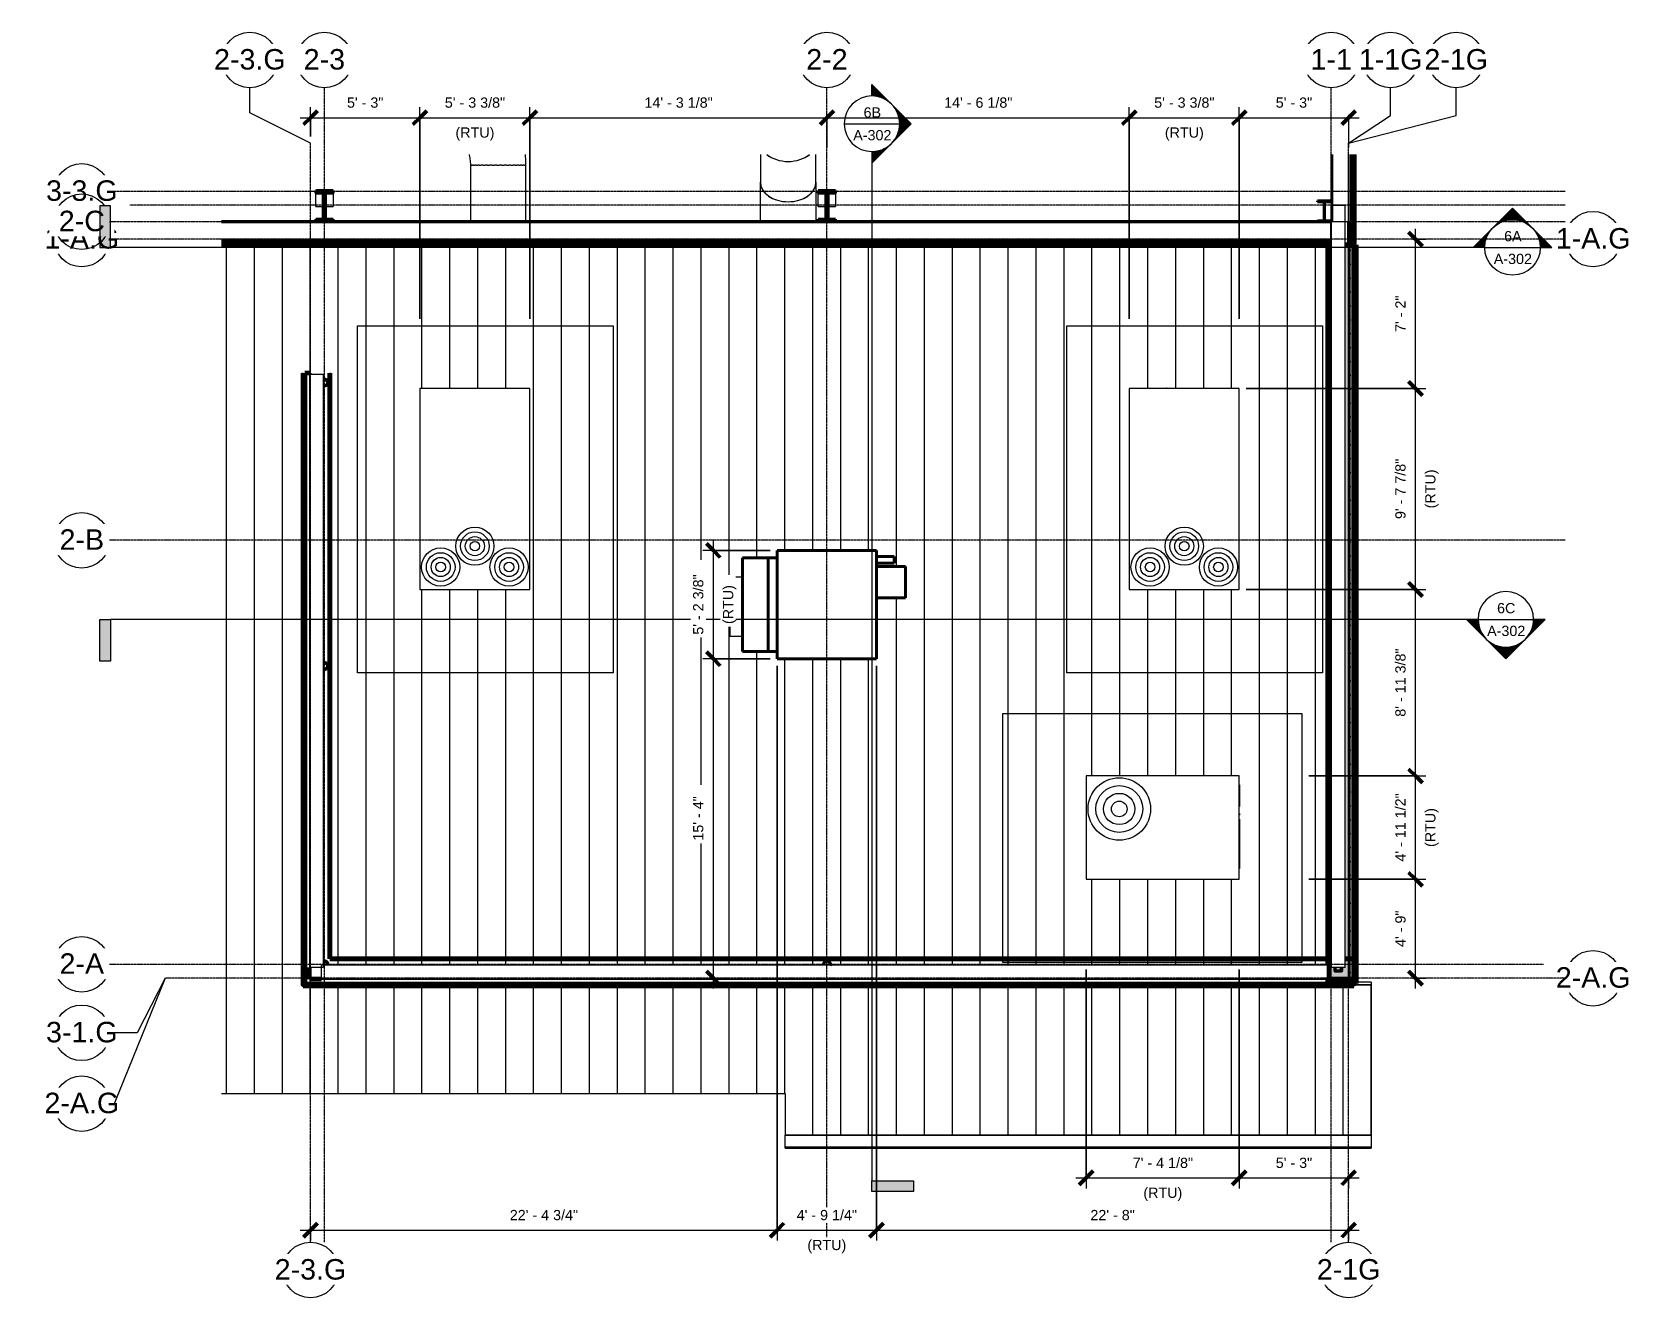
# Model space of a CAD drawing. Header units: inches. Extents: x 21290 to 29249, y -23522 to -20467.
# Drawn here: x 27005 to 27932, y -22979 to -22250 of the extents above; entities that cross this region are included whole.
import ezdxf

# ---------------------------------------------------------------- set-up
doc = ezdxf.new("R2010")
doc.units = ezdxf.units.IN
doc.header["$MEASUREMENT"] = 0
doc.linetypes.add('Grid Line 1_2_', pattern=[0.875, 0.5, -0.125, 0.125, -0.125])
for name, color, linetype, lineweight in [('A-ANNO-DIMS', 211, 'Continuous', 9), ('A-ANNO-DIMS-64', 211, 'Continuous', 9), ('A-GLAZ-CWMG', 51, 'Continuous', 9), ('A-ROOF', 132, 'Continuous', 9), ('A-ROOF-OTLN', 132, 'Continuous', 9), ('A-ROOF-PATT', 132, 'Continuous', 9), ('A-WALL', 113, 'Continuous', 9), ('A-WALL-PATT', 111, 'Continuous', 25), ('G-ANNO-SYMB', 111, 'Continuous', 9), ('M-EQPM', 50, 'Continuous', 9), ('M-HVAC-DUCT', 70, 'Continuous', 9), ('S-BEAM', 12, 'Continuous', 9), ('S-COLS', 52, 'Continuous', 9), ('S-GRID', 1, 'Continuous', 9), ('S-GRID-IDEN', 1, 'Continuous', 9)]:
    doc.layers.add(name, color=color, linetype=linetype, lineweight=lineweight)
doc.styles.add('Arial_2', font='arial.ttf', dxfattribs={"height": 11.802395})
doc.styles.add('Arial_3', font='arial.ttf', dxfattribs={"height": 5.901198})
doc.dimstyles.new('Linear_-_3_32__Arial', dxfattribs={"dimscale": 12, "dimtxt": 6, "dimasz": 0.666667, "dimexe": 0.5, "dimexo": 0.333333, "dimgap": 0.333333, "dimtad": 1, "dimdec": 4, "dimrnd": 0.0625, "dimzin": 1, "dimdsep": 46, "dimlunit": 4, "dimtxsty": 'Arial_3', "dimblk1": 'OBLIQUE', "dimblk2": 'OBLIQUE', "dimsah": 1, "dimcen": 0.09, "dimdle": 0.5, "dimazin": 0, "dimtfac": 1, "dimtdec": 4, "dimtix": 1, "dimtmove": 0, "dimatfit": 3, "dimfxl": 1, "dimtvp": 1, "dimtfill": 1, "dimfrac": 2, "dimtolj": 1, "dimtzin": 0, "dimarcsym": 2})
doc.dimstyles.new('Linear_-_3_32__Arial_1', dxfattribs={"dimscale": 12, "dimtxt": 6, "dimasz": 0.666667, "dimexe": 0.5, "dimexo": 0.333333, "dimgap": 0.333333, "dimtad": 1, "dimdec": 4, "dimrnd": 0.0625, "dimzin": 1, "dimdsep": 46, "dimlunit": 4, "dimtxsty": 'Arial_3', "dimblk1": 'OBLIQUE', "dimblk2": 'OBLIQUE', "dimsah": 1, "dimcen": 0.09, "dimdle": 0.5, "dimazin": 0, "dimtfac": 1, "dimtdec": 4, "dimtix": 1, "dimtmove": 0, "dimatfit": 3, "dimfxl": 1, "dimtvp": 1, "dimtfill": 1, "dimfrac": 2, "dimtolj": 1, "dimtzin": 0, "dimarcsym": 2})
doc.dimstyles.new('Linear_-_3_32__Arial_2', dxfattribs={"dimscale": 12, "dimtxt": 6, "dimasz": 0.666667, "dimexe": 0.5, "dimexo": 0.333333, "dimgap": 0.333333, "dimtad": 1, "dimdec": 4, "dimrnd": 0.0625, "dimzin": 1, "dimdsep": 46, "dimlunit": 4, "dimtxsty": 'Arial_3', "dimblk1": 'OBLIQUE', "dimblk2": 'OBLIQUE', "dimsah": 1, "dimcen": 0.09, "dimdle": 0.5, "dimazin": 0, "dimtfac": 1, "dimtdec": 4, "dimtix": 1, "dimtmove": 0, "dimatfit": 3, "dimfxl": 1, "dimtvp": 1, "dimtfill": 1, "dimfrac": 2, "dimtolj": 1, "dimtzin": 0, "dimarcsym": 2})
pattern_1 = [(45, (1481.666, 0), (-6.3356768, 6.3356768), []), (45, (1481.666, 9.6), (-6.3356768, 6.3356768), [])]
pattern_2 = [(225, (27173.056, -22360.053), (6.3356768, -6.3356768), []), (225, (27173.056, -22369.653), (6.3356768, -6.3356768), [])]
pattern_3 = [(225, (27462.556, -22360.053), (6.3356768, -6.3356768), []), (225, (27462.556, -22369.653), (6.3356768, -6.3356768), [])]

msp = doc.modelspace()

# ---------------------------------------------------------------- texts
at = {"layer": 'G-ANNO-SYMB', "char_height": 5.901198, "attachment_point": 2, "line_spacing_factor": 0.938532, "style": 'Arial_3'}
for s, insert, width in [('6B', (27488.68789, -22293.66055), 12.024), ('A-302', (27488.68789, -22306.75138), 26.208), ('6A', (27857.66137, -22364.91089), 12.024), ('A-302', (27857.66137, -22378.00171), 26.208), ('6C', (27853.83034, -22579.18421), 12.528), ('A-302', (27853.83034, -22592.27503), 26.208)]:
    msp.add_mtext(s, dxfattribs=dict(at, insert=insert, width=width))

# ---------------------------------------------------------------- blocks, each defined once
blk = doc.blocks.new('Carrier_48TC_Standard_Efficiency_Gas_Heat_Electric_Cooling_Packaged_Rooftop_Unit_3_to_15_nominal_tons - 15 ton 48TC__16-873539-Roof Low - Callout 6')
at = {"layer": 'M-EQPM'}
for p, q in [((-105.94, -79.69), (-105.94, 67.69)), ((-105.94, 67.69), (93.94, 67.69)), ((93.94, 67.69), (93.94, -79.69)), ((57.94, 31.69), (-57.94, 31.69)), ((-57.94, 31.69), (-57.94, -31.69)), ((57.94, -31.69), (57.94, 31.69)), ((58.06, 27.31), (57.94, 27.31)), ((58.06, 27.31), (58.06, 15.44)), ((57.94, 15.44), (58.06, 15.44)), ((58.06, 10.34), (57.94, 10.34)), ((57.94, 9.29), (58.06, 9.29)), ((58.06, 10.32), (58.06, 10.34)), ((58.06, 10.34), (58.06, 9.29)), ((58.06, 9.29), (58.06, 9.31)), ((58.06, 6.69), (57.94, 6.69)), ((58.06, 6.69), (58.06, -25.06)), ((57.94, -25.06), (58.06, -25.06)), ((-57.94, -31.69), (57.94, -31.69)), ((93.94, -79.69), (-105.94, -79.69))]:
    blk.add_line(p, q, dxfattribs=at)
for centre, radius in [((-44.94, 19.69), 11), ((-44.94, 19.69), 8.25), ((-44.94, 19.69), 5.5), ((-44.94, 19.69), 2.75), ((-32.94, 0), 11), ((-32.94, 0), 8.25), ((-32.94, 0), 5.5), ((-32.94, 0), 2.75), ((-44.94, -19.69), 11), ((-44.94, -19.69), 8.25), ((-44.94, -19.69), 5.5), ((-44.94, -19.69), 2.75)]:
    blk.add_circle(centre, radius, dxfattribs=at)
blk = doc.blocks.new('Carrier_48TC_Standard_Efficiency_Gas_Heat_Electric_Cooling_Packaged_Rooftop_Unit_3_to_15_nominal_tons - 12_5 ton 48TC__14-1350227-Roof Low - Callout 6')
at = {"layer": 'M-EQPM'}
for p, q in [((-92.06, -75.06), (-92.06, 65.75)), ((-92.06, 65.75), (80.06, 65.75)), ((80.06, 65.75), (80.06, -75.06)), ((44.06, 29.75), (-44.06, 29.75)), ((-44.06, 29.75), (-44.06, -29.75)), ((44.06, -29.75), (44.06, 29.75)), ((44.19, 24.75), (44.06, 24.75)), ((44.19, 24.75), (44.19, 12.12)), ((44.06, 12.12), (44.19, 12.12)), ((44.19, 8.15), (44.06, 8.15)), ((44.06, 7.1), (44.19, 7.1)), ((44.19, 4.87), (44.06, 4.87)), ((44.19, 8.13), (44.19, 8.15)), ((44.19, 8.15), (44.19, 7.1)), ((44.19, 7.1), (44.19, 7.12)), ((44.19, 4.87), (44.19, -23.5)), ((44.06, -23.5), (44.19, -23.5)), ((-44.06, -29.75), (44.06, -29.75)), ((-92.06, -77.75), (-92.06, -75.63)), ((80.06, -77.75), (-92.06, -77.75)), ((80.06, -75.62), (80.06, -77.75))]:
    blk.add_line(p, q, dxfattribs=at)
for radius in [18, 13.5, 9, 4.5]:
    blk.add_circle((-25.06, 10.75), radius, dxfattribs=at)
blk = doc.blocks.new('he3xrtf - 115 V Single Phase-880047-Roof Low - Callout 6')
at = {"layer": 'M-EQPM', "lineweight": 40}
for p, q in [((28.63, 31.19), (-28.62, 31.19)), ((-28.62, 31.19), (-28.62, -31.19)), ((28.63, -31.19), (28.63, 31.19)), ((28.63, 27), (33.75, 27)), ((28.63, -27), (28.63, 27)), ((33.75, 27), (48.5, 27)), ((33.75, 27), (33.75, -27)), ((48.5, 27), (48.5, -27)), ((-45.37, -4), (-28.62, -4)), ((-45.37, -4), (-45.37, -22)), ((-28.62, -4), (-28.62, -22)), ((-28.62, -22), (-45.37, -22)), ((-38.75, -27.81), (-38.75, -23.81)), ((-28.62, -23.81), (-38.75, -23.81)), ((-38.75, -27.81), (-28.62, -27.81)), ((33.75, -27), (28.63, -27)), ((48.5, -27), (33.75, -27)), ((-28.62, -31.19), (28.63, -31.19))]:
    blk.add_line(p, q, dxfattribs=at)
blk = doc.blocks.new('Rectangular Mullion - Profile_Polycarbonate_Upper and left-1528482-Roof Low - Callout 6')
at = {"layer": 'A-GLAZ-CWMG', "lineweight": 30}
for p, q in [((-3.622, 1.141125), (0, 1.141125)), ((-3.622, 0.787125), (-3.622, 1.141125)), ((-3.372, 0.787125), (-3.622, 0.787125)), ((-0.0625, 1.078625), (-3.5595, 1.078625)), ((-3.5595, 1.078625), (-3.5595, 0.849625)), ((-3.5595, 0.849625), (-3.372, 0.849625)), ((-3.372, 0.849625), (-3.372, 0.787125)), ((-0.0625, -0.922375), (-0.0625, 1.078625)), ((0, 1.141125), (0, -0.984875)), ((-2.834, -0.984875), (-2.834, -0.859875)), ((-2.834, -0.859875), (-2.7715, -0.859875)), ((0, -0.984875), (-2.834, -0.984875)), ((-2.7715, -0.859875), (-2.7715, -0.922375)), ((-2.7715, -0.922375), (-0.0625, -0.922375))]:
    blk.add_line(p, q, dxfattribs=at)
blk = doc.blocks.new('Girt_C - 8_D-1472943-Roof Low - Callout 6')
at = {"layer": 'S-BEAM'}
for p, q in [((26269.89, -22787.8), (25689.64, -22787.8)), ((25689.64, -22795.62), (25689.64, -22787.99)), ((26269.89, -22787.8), (26269.89, -22787.99)), ((26269.89, -22787.99), (26269.89, -22795.62)), ((25689.64, -22795.8), (25689.64, -22795.62)), ((25689.64, -22795.8), (26269.89, -22795.8)), ((26269.89, -22795.62), (26269.89, -22795.8))]:
    blk.add_line(p, q, dxfattribs=at)
blk = doc.blocks.new('Girt_C - 8_D-1405606-Roof Low - Callout 6')
at = {"layer": 'S-BEAM'}
for p, q in [((25682.89, -22447.3), (25682.89, -22789.05)), ((25682.89, -22447.3), (25683.08, -22447.3)), ((25683.08, -22447.3), (25690.7, -22447.3)), ((25690.7, -22447.3), (25690.89, -22447.3)), ((25690.89, -22789.05), (25690.89, -22447.3)), ((25683.08, -22789.05), (25682.89, -22789.05)), ((25690.7, -22789.05), (25683.08, -22789.05))]:
    blk.add_line(p, q, dxfattribs=at)
blk = doc.blocks.new('columns and girder2 - one-1334686-Roof Low - Callout 6')
at = {"layer": 'S-BEAM'}
h = blk.add_hatch(dxfattribs=at)
h.set_pattern_fill('FP_23', color=256, style=0, pattern_type=2)
h.set_pattern_definition(pattern_2)
h.paths.add_polyline_path([(0, -1.25), (-5, -1.25), (-5, -2), (5, -2), (5, -1.25)], flags=0)
h.paths.add_polyline_path([(-5, -17.03), (-5, -18.55), (5, -18.55), (5, -17.03)], flags=0)
h = blk.add_hatch(dxfattribs=at)
h.set_pattern_fill('FP_23', color=256, style=0, pattern_type=2)
h.set_pattern_definition(pattern_2)
h.paths.add_polyline_path([(-0.63, -2), (-0.63, -17.03), (0.62, -17.03), (0.62, -2)], flags=0)
at = {"layer": 'S-BEAM', "lineweight": 40}
for p, q in [((-5, -1.25), (-5, -2)), ((-5, -2), (5, -2)), ((0.62, -2), (-0.63, -2)), ((-0.63, -2), (-0.63, -17.03)), ((0.62, -17.03), (0.62, -2)), ((5, -2), (5, -1.25)), ((5, -17.03), (-5, -17.03)), ((-5, -17.03), (-5, -18.55)), ((-5, -18.55), (5, -18.55)), ((-0.63, -17.03), (0.62, -17.03)), ((5, -18.55), (5, -17.03))]:
    blk.add_line(p, q, dxfattribs=at)
at = {"layer": 'S-BEAM'}
for p, q in [((-5, -17.03), (-5, -9.2)), ((-0.63, -9.2), (-5, -9.2)), ((5, -9.2), (0.62, -9.2)), ((5, -9.2), (5, -17.03))]:
    blk.add_line(p, q, dxfattribs=at)
blk = doc.blocks.new('columns and girder2 - one-V16-Roof Low - Callout 6')
at = {"layer": 'S-BEAM'}
h = blk.add_hatch(dxfattribs=at)
h.set_pattern_fill('FP_24', color=256, style=0, pattern_type=2)
h.set_pattern_definition(pattern_3)
h.paths.add_polyline_path([(5, -1.25), (-5, -1.25), (-5, -2), (5, -2)], flags=0)
h.paths.add_polyline_path([(-5, -17.03), (-5, -18.55), (5, -18.55), (5, -17.03)], flags=0)
h = blk.add_hatch(dxfattribs=at)
h.set_pattern_fill('FP_24', color=256, style=0, pattern_type=2)
h.set_pattern_definition(pattern_3)
h.paths.add_polyline_path([(-0.63, -2), (-0.63, -17.03), (0.62, -17.03), (0.62, -2)], flags=0)
at = {"layer": 'S-BEAM', "lineweight": 40}
for p, q in [((-5, -1.25), (-5, -2)), ((-5, -2), (5, -2)), ((0.62, -2), (-0.63, -2)), ((-0.63, -2), (-0.63, -17.03)), ((0.62, -17.03), (0.62, -2)), ((5, -2), (5, -1.25)), ((5, -17.03), (-5, -17.03)), ((-5, -17.03), (-5, -18.55)), ((-5, -18.55), (5, -18.55)), ((-0.63, -17.03), (0.62, -17.03)), ((5, -18.55), (5, -17.03))]:
    blk.add_line(p, q, dxfattribs=at)
at = {"layer": 'S-BEAM'}
for p, q in [((-5, -17.03), (-5, -9.2)), ((-0.63, -9.2), (-5, -9.2)), ((5, -9.2), (0.62, -9.2)), ((5, -9.2), (5, -17.03))]:
    blk.add_line(p, q, dxfattribs=at)
blk = doc.blocks.new('Girt_C - 8_D-1405608-Roof Low - Callout 6')
at = {"layer": 'S-BEAM'}
for p, q in [((26272.04, -22350.05), (26279.2, -22350.05)), ((26279.39, -22789.05), (26279.39, -22350.05)), ((26271.39, -22359.55), (26271.39, -22789.05)), ((26271.58, -22789.05), (26271.39, -22789.05)), ((26279.2, -22789.05), (26271.58, -22789.05)), ((26279.39, -22789.05), (26279.2, -22789.05))]:
    blk.add_line(p, q, dxfattribs=at)
blk = doc.blocks.new('Girt_C - 8_D-1411125-Roof Low - Callout 6')
at = {"layer": 'S-BEAM'}
for p, q in [((26280.74, -22359.55), (26280.74, -22372.93)), ((26280.81, -22359.55), (26280.81, -22372.93)), ((26281.39, -22359.55), (26281.39, -22372.93))]:
    blk.add_line(p, q, dxfattribs=at)
blk = doc.blocks.new('Girt_Z - 10_D-1472864-Roof Low - Callout 6')
at = {"layer": 'S-BEAM'}
for p, q in [((26270.89, -22359.55), (25632.1, -22359.55)), ((26270.89, -22360.13), (25632.1, -22360.13)), ((26270.89, -22360.2), (25632.1, -22360.2)), ((26270.89, -22359.55), (26270.89, -22360.13)), ((26270.89, -22360.13), (26270.89, -22360.2)), ((26270.89, -22360.2), (26270.89, -22369.37)), ((25632.1, -22369.55), (26270.89, -22369.55)), ((26270.89, -22369.37), (26270.89, -22369.55))]:
    blk.add_line(p, q, dxfattribs=at)
blk = doc.blocks.new('Girt_Z - 10_D-1223971-Roof Low - Callout 6')
at = {"layer": 'S-BEAM'}
for p, q in [((26271.39, -22320.77), (26271.39, -22359.55)), ((26271.96, -22320.77), (26271.96, -22359.55)), ((26272.04, -22320.77), (26272.04, -22359.55)), ((26281.39, -22359.55), (26281.39, -22320.77)), ((26271.96, -22359.55), (26271.39, -22359.55)), ((26272.04, -22359.55), (26271.96, -22359.55)), ((26281.2, -22359.55), (26272.04, -22359.55)), ((26281.39, -22359.55), (26281.2, -22359.55))]:
    blk.add_line(p, q, dxfattribs=at)
blk = doc.blocks.new('Rectangular Mullion - Profile_Polycarbonate_right-1125060-Roof Low - Callout 6')
at = {"layer": 'A-GLAZ-CWMG', "lineweight": 30}
for p, q in [((-1.25, 1.14), (-3.62, 1.14)), ((-3.62, 1.14), (-3.62, 0.79)), ((-3.62, 0.79), (-3.37, 0.79)), ((-3.56, 0.85), (-3.56, 1.08)), ((-3.56, 1.08), (-1.25, 1.08)), ((-3.37, 0.85), (-3.56, 0.85)), ((-3.37, 0.79), (-3.37, 0.85)), ((-2.77, -0.86), (-2.83, -0.86)), ((-2.83, -0.86), (-2.83, -0.98)), ((-2.83, -0.98), (-1.25, -0.98)), ((-2.77, -0.92), (-2.77, -0.86)), ((-1.25, -0.92), (-2.77, -0.92))]:
    blk.add_line(p, q, dxfattribs=at)
blk = doc.blocks.new('HSS-Hollow Structural Section - HSS1-1_2X1-1_2X1_8 - Obsolete-1395972-Roof Low - Callout 6')
at = {"layer": 'S-BEAM'}
for p, q in [((26272.64, -22799.04), (26294.39, -22799.04)), ((26285.64, -22797.5), (26284.7, -22797.5)), ((26294.39, -22797.5), (26286.2, -22797.5)), ((26294.39, -22797.5), (26294.39, -22797.54)), ((26294.39, -22797.54), (26294.39, -22797.79)), ((26294.39, -22797.79), (26294.39, -22798.82)), ((26294.39, -22798.82), (26294.39, -22799.04))]:
    blk.add_line(p, q, dxfattribs=at)
blk = doc.blocks.new('Rectangular Elbow - Radius - 1 W-1441015-Roof Low - Callout 6')
at = {"layer": 'M-HVAC-DUCT'}
for p, q in [((25924.87, -22564.18), (25924.87, -22598.18)), ((25924.87, -22598.18), (25924.87, -22564.18)), ((25924.87, -22564.18), (25932.26, -22564.18)), ((25924.87, -22598.18), (25932.26, -22598.18))]:
    blk.add_line(p, q, dxfattribs=at)
blk = doc.blocks.new('Round Elbow - 1_0 D-1542880-Roof Low - Callout 6')
at = {"layer": 'M-HVAC-DUCT'}
for p, q in [((25775.62, -22327.05), (25775.48, -22327.05)), ((25776.2, -22327.05), (25775.86, -22327.05)), ((25777.29, -22327.05), (25776.7, -22327.05)), ((25778.79, -22327.05), (25777.99, -22327.05)), ((25780.17, -22327.05), (25779.69, -22327.05)), ((25780.68, -22327.05), (25780.17, -22327.05)), ((25782.89, -22327.05), (25781.76, -22327.05)), ((25785.36, -22327.05), (25784.09, -22327.05)), ((25788.02, -22327.05), (25786.67, -22327.05)), ((25790.79, -22327.05), (25789.39, -22327.05)), ((25793.57, -22327.05), (25792.18, -22327.05)), ((25796.3, -22327.05), (25794.95, -22327.05)), ((25798.87, -22327.05), (25797.61, -22327.05)), ((25801.23, -22327.05), (25800.08, -22327.05)), ((25802.8, -22327.05), (25802.29, -22327.05)), ((25803.28, -22327.05), (25802.8, -22327.05)), ((25804.98, -22327.05), (25804.18, -22327.05)), ((25806.27, -22327.05), (25805.68, -22327.05)), ((25807.1, -22327.05), (25806.74, -22327.05)), ((25807.48, -22327.05), (25807.35, -22327.05))]:
    blk.add_line(p, q, dxfattribs=at)
at = {"layer": 'M-HVAC-DUCT', "flags": 128}
for points in [[(25774.78, -22320.77), (25774.88, -22321.19), (25775.03, -22321.96), (25775.16, -22322.75), (25775.27, -22323.55), (25775.36, -22324.36), (25775.42, -22325.18), (25775.47, -22326), (25775.48, -22326.83), (25775.48, -22327.05)], [(25807.48, -22327.05), (25807.46, -22325.32), (25807.39, -22323.59), (25807.26, -22321.86), (25807.15, -22320.77)]]:
    blk.add_lwpolyline(points, dxfattribs=at)
blk = doc.blocks.new('Round Elbow - 1_0 D-1571915-Roof Low - Callout 6')
at = {"layer": 'M-HVAC-DUCT'}
for start_param, end_param in [(3.837629, 4.712389), (4.712389, 5.587149)]:
    blk.add_ellipse((25958.54, -22313.51), major_axis=(16, 0), ratio=0.707107, start_param=start_param, end_param=end_param, dxfattribs=at)
blk = doc.blocks.new('Round Elbow - 1_0 D-V17-Roof Low - Callout 6')
at = {"layer": 'M-HVAC-DUCT', "flags": 128}
for points in [[(25942.54, -22358.8), (25942.54, -22358.06), (25942.54, -22356.79), (25942.54, -22355.51), (25942.54, -22354.25), (25942.54, -22352.99), (25942.54, -22351.74), (25942.54, -22350.5), (25942.54, -22349.28), (25942.54, -22348.07), (25942.54, -22346.88), (25942.54, -22345.71), (25942.54, -22344.57), (25942.54, -22343.44), (25942.54, -22342.35), (25942.54, -22341.28), (25942.54, -22340.23), (25942.54, -22339.22), (25942.54, -22338.24), (25942.54, -22337.3), (25942.54, -22336.72)], [(25974.54, -22336.72), (25974.54, -22337.64), (25974.54, -22338.6), (25974.54, -22339.59), (25974.54, -22340.61), (25974.54, -22341.66), (25974.54, -22342.74), (25974.54, -22343.85), (25974.54, -22344.98), (25974.54, -22346.14), (25974.54, -22347.31), (25974.54, -22348.51), (25974.54, -22349.72), (25974.54, -22350.95), (25974.54, -22352.19), (25974.54, -22353.45), (25974.54, -22354.71), (25974.54, -22355.98), (25974.54, -22357.25), (25974.54, -22358.53), (25974.54, -22358.8)]]:
    blk.add_lwpolyline(points, dxfattribs=at)
at = {"layer": 'M-HVAC-DUCT'}
for start_param, end_param in [(3.141593, 4.712389), (4.712389, 6.283185)]:
    blk.add_ellipse((25958.54, -22336.72), major_axis=(16, 0), ratio=0.707107, start_param=start_param, end_param=end_param, dxfattribs=at)
blk = doc.blocks.new('Grid - Grid Head - Circle-14747-Roof Low - Callout 6')
at = {"layer": 'S-GRID-IDEN'}
blk.add_circle((0, 0), 0.25, dxfattribs=at)
blk = doc.blocks.new('Section - 3_32_ x 3_8_-18514-Roof Low - Callout 6')
at = {"layer": 'G-ANNO-SYMB'}
blk.add_hatch(color=256, dxfattribs=at).paths.add_polyline_path([(0, 0.375), (0, 0), (-0.09375, 0), (-0.09375, 0.375)], flags=0)
for p, q in [((0, 0.375), (-0.09375, 0.375)), ((-0.09375, 0.375), (-0.09375, 0)), ((0, 0), (0, 0.375)), ((-0.09375, 0), (0, 0))]:
    blk.add_line(p, q, dxfattribs=at)
blk = doc.blocks.new('Section - Section Head - Filled-1526-Roof Low - Callout 6')
at = {"layer": 'G-ANNO-SYMB'}
h = blk.add_hatch(color=256, dxfattribs=at)
edge = h.paths.add_edge_path(flags=0)
edge.add_line((-0.427, 0.177), (-0.25, 0.354))
edge.add_line((-0.25, 0.354), (-0.25, 0.25))
edge.add_arc((-0.25, 0), 0.25, 90, 135)
h = blk.add_hatch(color=256, dxfattribs=at)
edge = h.paths.add_edge_path(flags=0)
edge.add_arc((-0.25, 0), 0.25, 45, 90)
edge.add_line((-0.25, 0.25), (-0.25, 0.354))
edge.add_line((-0.25, 0.354), (-0.073, 0.177))
h = blk.add_hatch(color=256, dxfattribs=at)
edge = h.paths.add_edge_path(flags=0)
edge.add_arc((-0.25, 0), 0.25, 137.9216, 180)
edge.add_line((-0.5, 0), (-0.604, 0))
edge.add_line((-0.604, 0), (-0.436, 0.168))
h = blk.add_hatch(color=256, dxfattribs=at)
edge = h.paths.add_edge_path(flags=0)
edge.add_line((-0.064, 0.168), (0.104, 0))
edge.add_line((0.104, 0), (0, 0))
edge.add_arc((-0.25, 0), 0.25, 0, 42.0784)
for p, q in [((-0.25, 0.354), (-0.604, 0)), ((-0.25, 0.354), (-0.427, 0.177)), ((-0.25, 0.354), (0.104, 0)), ((-0.25, 0.25), (-0.25, 0.354)), ((-0.073, 0.177), (-0.25, 0.354)), ((-0.25, 0.354), (-0.25, 0.25)), ((-0.436, 0.168), (-0.604, 0)), ((0.104, 0), (-0.064, 0.168)), ((-0.604, 0), (-0.5, 0)), ((0, 0), (0.104, 0)), ((-0.5, 0), (-0.604, 0)), ((0, 0), (0.104, 0))]:
    blk.add_line(p, q, dxfattribs=at)
for start, end in [(360, 180), (137.9216, 180), (90, 135), (45, 90), (0, 42.0784), (180, 360)]:
    blk.add_arc((-0.25, 0), 0.25, start, end, dxfattribs=at)
blk = doc.blocks.new('DIMBLOCK1-Roof Low - Callout 6')
at = {"layer": 'A-ANNO-DIMS-64'}
for p, q in [((27159.06, -22299.62), (27228.06, -22299.62)), ((27165.06, -22310.37), (27165.06, -22293.62)), ((27165.06, -22299.62), (27165.06, -22310.37)), ((27228.06, -22415.55), (27228.06, -22293.62)), ((27228.06, -22299.62), (27228.06, -22415.55))]:
    blk.add_line(p, q, dxfattribs=at)
at = {"layer": 'A-ANNO-DIMS-64', "lineweight": 50}
for p, q in [((27165.06, -22299.62), (27161.06, -22303.62)), ((27165.06, -22299.62), (27169.06, -22295.62)), ((27228.06, -22299.62), (27224.06, -22303.62)), ((27228.06, -22299.62), (27232.06, -22295.62))]:
    blk.add_line(p, q, dxfattribs=at)
at = {"layer": 'A-ANNO-DIMS-64', "color": 0, "insert": (27186.08, -22287.97), "char_height": 5.901, "width": 25.1446, "attachment_point": 1, "line_spacing_factor": 0.938532, "style": 'Arial_3', "bg_fill": 3, "box_fill_scale": 1.25, "bg_fill_color": 0, "bg_fill_transparency": 0}
blk.add_mtext('5\' - 3"', dxfattribs=at)
blk = doc.blocks.new('_Oblique')
at = {"color": 0, "linetype": 'ByBlock', "lineweight": -2}
blk.add_line((-0.5, -0.5), (0.5, 0.5), dxfattribs=at)
blk = doc.blocks.new('DIMBLOCK2-Roof Low - Callout 6')
at = {"layer": 'A-ANNO-DIMS-64', "lineweight": 50}
for p, q in [((27228.06, -22299.62), (27224.06, -22303.62)), ((27228.06, -22299.62), (27232.06, -22295.62)), ((27291.43, -22299.62), (27287.43, -22303.62)), ((27291.43, -22299.62), (27295.43, -22295.62))]:
    blk.add_line(p, q, dxfattribs=at)
at = {"layer": 'A-ANNO-DIMS-64'}
for p, q in [((27228.06, -22415.55), (27228.06, -22293.62)), ((27228.06, -22299.62), (27291.43, -22299.62)), ((27228.06, -22299.62), (27228.06, -22415.55)), ((27291.43, -22415.55), (27291.43, -22293.62)), ((27291.43, -22299.62), (27291.43, -22415.55))]:
    blk.add_line(p, q, dxfattribs=at)
at = {"layer": 'A-ANNO-DIMS-64', "color": 0, "attachment_point": 1, "line_spacing_factor": 0.938532, "style": 'Arial_3', "bg_fill": 3, "box_fill_scale": 1.25, "bg_fill_color": 0, "bg_fill_transparency": 0}
for s, insert, char_height, width in [('5\' - 3 3/8"', (27242.44, -22287.97), 5.9012, 41.5385), ('(RTU)', (27248.57, -22305.2), 5.901, 26.8062)]:
    blk.add_mtext(s, dxfattribs=dict(at, insert=insert, char_height=char_height, width=width))
blk = doc.blocks.new('DIMBLOCK3-Roof Low - Callout 6')
at = {"layer": 'A-ANNO-DIMS-64', "lineweight": 50}
for p, q in [((27291.43, -22299.62), (27287.43, -22303.62)), ((27291.43, -22299.62), (27295.43, -22295.62)), ((27462.56, -22299.62), (27458.56, -22303.62)), ((27462.56, -22299.62), (27466.56, -22295.62))]:
    blk.add_line(p, q, dxfattribs=at)
at = {"layer": 'A-ANNO-DIMS-64'}
for p, q in [((27291.43, -22415.55), (27291.43, -22293.62)), ((27291.43, -22299.62), (27462.56, -22299.62)), ((27291.43, -22299.62), (27291.43, -22415.55)), ((27462.56, -22297.97), (27462.56, -22305.62)), ((27462.56, -22299.62), (27462.56, -22316.82))]:
    blk.add_line(p, q, dxfattribs=at)
at = {"layer": 'A-ANNO-DIMS-64', "color": 0, "insert": (27357.42, -22287.97), "char_height": 5.9012, "width": 46.9662, "attachment_point": 1, "line_spacing_factor": 0.938532, "style": 'Arial_3', "bg_fill": 3, "box_fill_scale": 1.25, "bg_fill_color": 0, "bg_fill_transparency": 0}
blk.add_mtext('14\' - 3 1/8"', dxfattribs=at)
blk = doc.blocks.new('DIMBLOCK4-Roof Low - Callout 6')
at = {"layer": 'A-ANNO-DIMS-64', "lineweight": 50}
for p, q in [((27462.56, -22299.62), (27458.56, -22303.62)), ((27462.56, -22299.62), (27466.56, -22295.62)), ((27636.68, -22299.62), (27632.68, -22303.62)), ((27636.68, -22299.62), (27640.68, -22295.62))]:
    blk.add_line(p, q, dxfattribs=at)
at = {"layer": 'A-ANNO-DIMS-64'}
for p, q in [((27462.56, -22297.97), (27462.56, -22305.62)), ((27462.56, -22299.62), (27636.68, -22299.62)), ((27462.56, -22299.62), (27462.56, -22316.82)), ((27636.68, -22415.55), (27636.68, -22293.62)), ((27636.68, -22299.62), (27636.68, -22415.55))]:
    blk.add_line(p, q, dxfattribs=at)
at = {"layer": 'A-ANNO-DIMS-64', "color": 0, "insert": (27530.05, -22287.97), "char_height": 5.9012, "width": 46.9662, "attachment_point": 1, "line_spacing_factor": 0.938532, "style": 'Arial_3', "bg_fill": 3, "box_fill_scale": 1.25, "bg_fill_color": 0, "bg_fill_transparency": 0}
blk.add_mtext('14\' - 6 1/8"', dxfattribs=at)
blk = doc.blocks.new('DIMBLOCK5-Roof Low - Callout 6')
at = {"layer": 'A-ANNO-DIMS-64', "lineweight": 50}
for p, q in [((27636.68, -22299.62), (27632.68, -22303.62)), ((27636.68, -22299.62), (27640.68, -22295.62)), ((27700.06, -22299.62), (27696.06, -22303.62)), ((27700.06, -22299.62), (27704.06, -22295.62))]:
    blk.add_line(p, q, dxfattribs=at)
at = {"layer": 'A-ANNO-DIMS-64'}
for p, q in [((27636.68, -22415.55), (27636.68, -22293.62)), ((27636.68, -22299.62), (27700.06, -22299.62)), ((27636.68, -22299.62), (27636.68, -22415.55)), ((27700.06, -22415.55), (27700.06, -22293.62)), ((27700.06, -22299.62), (27700.06, -22415.55))]:
    blk.add_line(p, q, dxfattribs=at)
at = {"layer": 'A-ANNO-DIMS-64', "color": 0, "attachment_point": 1, "line_spacing_factor": 0.938532, "style": 'Arial_3', "bg_fill": 3, "box_fill_scale": 1.25, "bg_fill_color": 0, "bg_fill_transparency": 0}
for s, insert, char_height, width in [('5\' - 3 3/8"', (27651.06, -22287.97), 5.9012, 41.5385), ('(RTU)', (27657.2, -22305.2), 5.901, 26.8062)]:
    blk.add_mtext(s, dxfattribs=dict(at, insert=insert, char_height=char_height, width=width))
blk = doc.blocks.new('DIMBLOCK6-Roof Low - Callout 6')
at = {"layer": 'A-ANNO-DIMS-64', "lineweight": 50}
for p, q in [((27700.06, -22299.62), (27696.06, -22303.62)), ((27700.06, -22299.62), (27704.06, -22295.62)), ((27763.06, -22299.62), (27759.06, -22303.62)), ((27763.06, -22299.62), (27767.06, -22295.62))]:
    blk.add_line(p, q, dxfattribs=at)
at = {"layer": 'A-ANNO-DIMS-64'}
for p, q in [((27700.06, -22415.55), (27700.06, -22293.62)), ((27700.06, -22299.62), (27769.06, -22299.62)), ((27700.06, -22299.62), (27700.06, -22415.55)), ((27763.06, -22297.97), (27763.06, -22305.62)), ((27763.06, -22299.62), (27763.06, -22316.82))]:
    blk.add_line(p, q, dxfattribs=at)
at = {"layer": 'A-ANNO-DIMS-64', "color": 0, "insert": (27721.08, -22287.97), "char_height": 5.901, "width": 25.1446, "attachment_point": 1, "line_spacing_factor": 0.938532, "style": 'Arial_3', "bg_fill": 3, "box_fill_scale": 1.25, "bg_fill_color": 0, "bg_fill_transparency": 0}
blk.add_mtext('5\' - 3"', dxfattribs=at)
blk = doc.blocks.new('DIMBLOCK7-Roof Low - Callout 6')
at = {"layer": 'A-ANNO-DIMS-64'}
for p, q in [((27740.06, -22738.3), (27807.58, -22738.3)), ((27801.58, -22738.3), (27740.06, -22738.3)), ((27801.58, -22801.3), (27801.58, -22738.3)), ((27799.92, -22795.3), (27807.58, -22795.3)), ((27801.58, -22795.3), (27799.92, -22795.3))]:
    blk.add_line(p, q, dxfattribs=at)
at = {"layer": 'A-ANNO-DIMS-64', "lineweight": 50}
for p, q in [((27801.58, -22738.3), (27797.58, -22734.3)), ((27801.58, -22738.3), (27805.58, -22742.3)), ((27801.58, -22795.3), (27797.58, -22791.3)), ((27801.58, -22795.3), (27805.58, -22799.3))]:
    blk.add_line(p, q, dxfattribs=at)
at = {"layer": 'A-ANNO-DIMS-64', "color": 0, "insert": (27789.93, -22777.28), "char_height": 5.901, "width": 25.1446, "attachment_point": 1, "rotation": 90, "line_spacing_factor": 0.938532, "style": 'Arial_3', "bg_fill": 3, "box_fill_scale": 1.25, "bg_fill_color": 0, "bg_fill_transparency": 0}
blk.add_mtext('4\' - 9"', dxfattribs=at)
blk = doc.blocks.new('DIMBLOCK8-Roof Low - Callout 6')
at = {"layer": 'A-ANNO-DIMS-64'}
for p, q in [((27740.06, -22678.8), (27807.58, -22678.8)), ((27801.58, -22678.8), (27740.06, -22678.8)), ((27801.58, -22738.3), (27801.58, -22678.8)), ((27740.06, -22738.3), (27807.58, -22738.3)), ((27801.58, -22738.3), (27740.06, -22738.3))]:
    blk.add_line(p, q, dxfattribs=at)
at = {"layer": 'A-ANNO-DIMS-64', "lineweight": 50}
for p, q in [((27801.58, -22678.8), (27797.58, -22674.8)), ((27801.58, -22678.8), (27805.58, -22682.8)), ((27801.58, -22738.3), (27797.58, -22734.3)), ((27801.58, -22738.3), (27805.58, -22742.3))]:
    blk.add_line(p, q, dxfattribs=at)
at = {"layer": 'A-ANNO-DIMS-64', "color": 0, "attachment_point": 1, "rotation": 90, "line_spacing_factor": 0.938532, "style": 'Arial_3', "bg_fill": 3, "box_fill_scale": 1.25, "bg_fill_color": 0, "bg_fill_transparency": 0}
for s, insert, char_height, width in [('4\' - 11 1/2"', (27789.93, -22728.12), 5.9012, 46.9662), ('(RTU)', (27807.16, -22719.72), 5.901, 26.8062)]:
    blk.add_mtext(s, dxfattribs=dict(at, insert=insert, char_height=char_height, width=width))
blk = doc.blocks.new('DIMBLOCK9-Roof Low - Callout 6')
at = {"layer": 'A-ANNO-DIMS-64'}
for p, q in [((27704.06, -22571.43), (27807.58, -22571.43)), ((27801.58, -22571.43), (27704.06, -22571.43)), ((27801.58, -22678.8), (27801.58, -22571.43)), ((27740.06, -22678.8), (27807.58, -22678.8)), ((27801.58, -22678.8), (27740.06, -22678.8))]:
    blk.add_line(p, q, dxfattribs=at)
at = {"layer": 'A-ANNO-DIMS-64', "lineweight": 50}
for p, q in [((27801.58, -22571.43), (27797.58, -22567.43)), ((27801.58, -22571.43), (27805.58, -22575.43)), ((27801.58, -22678.8), (27797.58, -22674.8)), ((27801.58, -22678.8), (27805.58, -22682.8))]:
    blk.add_line(p, q, dxfattribs=at)
at = {"layer": 'A-ANNO-DIMS-64', "color": 0, "insert": (27789.93, -22644.68), "char_height": 5.9012, "width": 46.9662, "attachment_point": 1, "rotation": 90, "line_spacing_factor": 0.938532, "style": 'Arial_3', "bg_fill": 3, "box_fill_scale": 1.25, "bg_fill_color": 0, "bg_fill_transparency": 0}
blk.add_mtext('8\' - 11 3/8"', dxfattribs=at)
blk = doc.blocks.new('DIMBLOCK10-Roof Low - Callout 6')
at = {"layer": 'A-ANNO-DIMS-64'}
for p, q in [((27704.06, -22455.55), (27807.58, -22455.55)), ((27801.58, -22455.55), (27704.06, -22455.55)), ((27801.58, -22571.43), (27801.58, -22455.55)), ((27704.06, -22571.43), (27807.58, -22571.43)), ((27801.58, -22571.43), (27704.06, -22571.43))]:
    blk.add_line(p, q, dxfattribs=at)
at = {"layer": 'A-ANNO-DIMS-64', "lineweight": 50}
for p, q in [((27801.58, -22455.55), (27797.58, -22451.55)), ((27801.58, -22455.55), (27805.58, -22459.55)), ((27801.58, -22571.43), (27797.58, -22567.43)), ((27801.58, -22571.43), (27805.58, -22575.43))]:
    blk.add_line(p, q, dxfattribs=at)
at = {"layer": 'A-ANNO-DIMS-64', "color": 0, "attachment_point": 1, "rotation": 90, "line_spacing_factor": 0.938532, "style": 'Arial_3', "bg_fill": 3, "box_fill_scale": 1.25, "bg_fill_color": 0, "bg_fill_transparency": 0}
for s, insert, char_height, width in [('9\' - 7 7/8"', (27789.93, -22530.8), 5.9012, 41.5385), ('(RTU)', (27807.16, -22524.66), 5.901, 26.8062)]:
    blk.add_mtext(s, dxfattribs=dict(at, insert=insert, char_height=char_height, width=width))
blk = doc.blocks.new('DIMBLOCK11-Roof Low - Callout 6')
at = {"layer": 'A-ANNO-DIMS-64', "lineweight": 50}
for p, q in [((27801.58, -22369.55), (27797.58, -22365.55)), ((27801.58, -22369.55), (27805.58, -22373.55)), ((27801.58, -22455.55), (27797.58, -22451.55)), ((27801.58, -22455.55), (27805.58, -22459.55))]:
    blk.add_line(p, q, dxfattribs=at)
at = {"layer": 'A-ANNO-DIMS-64'}
for p, q in [((27801.58, -22455.55), (27801.58, -22363.55)), ((27799.92, -22369.55), (27807.58, -22369.55)), ((27801.58, -22369.55), (27799.92, -22369.55)), ((27704.06, -22455.55), (27807.58, -22455.55)), ((27801.58, -22455.55), (27704.06, -22455.55))]:
    blk.add_line(p, q, dxfattribs=at)
at = {"layer": 'A-ANNO-DIMS-64', "color": 0, "insert": (27789.93, -22423.03), "char_height": 5.901, "width": 25.1446, "attachment_point": 1, "rotation": 90, "line_spacing_factor": 0.938532, "style": 'Arial_3', "bg_fill": 3, "box_fill_scale": 1.25, "bg_fill_color": 0, "bg_fill_transparency": 0}
blk.add_mtext('7\' - 2"', dxfattribs=at)
blk = doc.blocks.new('DIMBLOCK12-Roof Low - Callout 6')
at = {"layer": 'A-ANNO-DIMS-64'}
for p, q in [((27611.93, -22790.3), (27611.93, -22916.33)), ((27611.93, -22910.33), (27611.93, -22790.3)), ((27700.06, -22790.3), (27700.06, -22916.33)), ((27700.06, -22910.33), (27700.06, -22790.3)), ((27605.93, -22910.33), (27700.06, -22910.33))]:
    blk.add_line(p, q, dxfattribs=at)
at = {"layer": 'A-ANNO-DIMS-64', "lineweight": 50}
for p, q in [((27611.93, -22910.33), (27607.93, -22914.33)), ((27611.93, -22910.33), (27615.93, -22906.33)), ((27700.06, -22910.33), (27696.06, -22914.33)), ((27700.06, -22910.33), (27704.06, -22906.33))]:
    blk.add_line(p, q, dxfattribs=at)
at = {"layer": 'A-ANNO-DIMS-64', "color": 0, "attachment_point": 1, "line_spacing_factor": 0.938532, "style": 'Arial_3', "bg_fill": 3, "box_fill_scale": 1.25, "bg_fill_color": 0, "bg_fill_transparency": 0}
for s, insert, char_height, width in [('7\' - 4 1/8"', (27638.69, -22898.68), 5.9012, 41.5385), ('(RTU)', (27644.82, -22915.91), 5.901, 26.8062)]:
    blk.add_mtext(s, dxfattribs=dict(at, insert=insert, char_height=char_height, width=width))
blk = doc.blocks.new('DIMBLOCK13-Roof Low - Callout 6')
at = {"layer": 'A-ANNO-DIMS-64'}
for p, q in [((27700.06, -22790.3), (27700.06, -22916.33)), ((27700.06, -22910.33), (27700.06, -22790.3)), ((27700.06, -22910.33), (27769.06, -22910.33)), ((27763.06, -22908.68), (27763.06, -22916.33)), ((27763.06, -22910.33), (27763.06, -22908.68))]:
    blk.add_line(p, q, dxfattribs=at)
at = {"layer": 'A-ANNO-DIMS-64', "lineweight": 50}
for p, q in [((27700.06, -22910.33), (27696.06, -22914.33)), ((27700.06, -22910.33), (27704.06, -22906.33)), ((27763.06, -22910.33), (27759.06, -22914.33)), ((27763.06, -22910.33), (27767.06, -22906.33))]:
    blk.add_line(p, q, dxfattribs=at)
at = {"layer": 'A-ANNO-DIMS-64', "color": 0, "insert": (27721.08, -22898.68), "char_height": 5.901, "width": 25.1446, "attachment_point": 1, "line_spacing_factor": 0.938532, "style": 'Arial_3', "bg_fill": 3, "box_fill_scale": 1.25, "bg_fill_color": 0, "bg_fill_transparency": 0}
blk.add_mtext('5\' - 3"', dxfattribs=at)
blk = doc.blocks.new('DIMBLOCK14-Roof Low - Callout 6')
at = {"layer": 'A-ANNO-DIMS-64', "lineweight": 50}
for p, q in [((27397.11, -22611.3), (27393.11, -22607.3)), ((27397.11, -22611.3), (27401.11, -22615.3)), ((27397.11, -22795.3), (27393.11, -22791.3)), ((27397.11, -22795.3), (27401.11, -22799.3))]:
    blk.add_line(p, q, dxfattribs=at)
at = {"layer": 'A-ANNO-DIMS-64'}
for p, q in [((27429.81, -22611.3), (27391.11, -22611.3)), ((27397.11, -22801.3), (27397.11, -22611.3)), ((27397.11, -22611.3), (27429.81, -22611.3)), ((27395.45, -22795.3), (27403.11, -22795.3)), ((27397.11, -22795.3), (27395.45, -22795.3))]:
    blk.add_line(p, q, dxfattribs=at)
at = {"layer": 'A-ANNO-DIMS-64', "color": 0, "insert": (27385.45, -22716.04), "char_height": 5.901, "width": 30.5723, "attachment_point": 1, "rotation": 90, "line_spacing_factor": 0.938532, "style": 'Arial_3', "bg_fill": 3, "box_fill_scale": 1.25, "bg_fill_color": 0, "bg_fill_transparency": 0}
blk.add_mtext('15\' - 4"', dxfattribs=at)
blk = doc.blocks.new('DIMBLOCK15-Roof Low - Callout 6')
at = {"layer": 'A-ANNO-DIMS-64'}
for p, q in [((27397.11, -22611.3), (27397.11, -22542.93)), ((27429.81, -22548.93), (27391.11, -22548.93)), ((27397.11, -22548.93), (27429.81, -22548.93)), ((27429.81, -22611.3), (27391.11, -22611.3)), ((27397.11, -22611.3), (27429.81, -22611.3))]:
    blk.add_line(p, q, dxfattribs=at)
at = {"layer": 'A-ANNO-DIMS-64', "lineweight": 50}
for p, q in [((27397.11, -22548.93), (27393.11, -22544.93)), ((27397.11, -22548.93), (27401.11, -22552.93)), ((27397.11, -22611.3), (27393.11, -22607.3)), ((27397.11, -22611.3), (27401.11, -22615.3))]:
    blk.add_line(p, q, dxfattribs=at)
at = {"layer": 'A-ANNO-DIMS-64', "color": 0, "attachment_point": 1, "rotation": 90, "line_spacing_factor": 0.938532, "style": 'Arial_3', "bg_fill": 3, "box_fill_scale": 1.25, "bg_fill_color": 0, "bg_fill_transparency": 0}
for s, insert, char_height, width in [('5\' - 2 3/8"', (27385.45, -22597.42), 5.9012, 41.5385), ('(RTU)', (27402.68, -22591.28), 5.901, 26.8062)]:
    blk.add_mtext(s, dxfattribs=dict(at, insert=insert, char_height=char_height, width=width))
blk = doc.blocks.new('DIMBLOCK16-Roof Low - Callout 6')
at = {"layer": 'A-ANNO-DIMS-64'}
for p, q in [((27433.81, -22615.3), (27433.81, -22946.41)), ((27433.81, -22940.41), (27433.81, -22615.3)), ((27159.06, -22940.41), (27433.81, -22940.41)), ((27165.06, -22938.75), (27165.06, -22946.41)), ((27165.06, -22940.41), (27165.06, -22938.75))]:
    blk.add_line(p, q, dxfattribs=at)
at = {"layer": 'A-ANNO-DIMS-64', "lineweight": 50}
for p, q in [((27165.06, -22940.41), (27161.06, -22944.41)), ((27165.06, -22940.41), (27169.06, -22936.41)), ((27433.81, -22940.41), (27429.81, -22944.41)), ((27433.81, -22940.41), (27437.81, -22936.41))]:
    blk.add_line(p, q, dxfattribs=at)
at = {"layer": 'A-ANNO-DIMS-64', "color": 0, "insert": (27279.86, -22928.76), "char_height": 5.9012, "width": 46.9662, "attachment_point": 1, "line_spacing_factor": 0.938532, "style": 'Arial_3', "bg_fill": 3, "box_fill_scale": 1.25, "bg_fill_color": 0, "bg_fill_transparency": 0}
blk.add_mtext('22\' - 4 3/4"', dxfattribs=at)
blk = doc.blocks.new('DIMBLOCK17-Roof Low - Callout 6')
at = {"layer": 'A-ANNO-DIMS-64'}
for p, q in [((27433.81, -22615.3), (27433.81, -22946.41)), ((27433.81, -22940.41), (27433.81, -22615.3)), ((27491.06, -22615.3), (27491.06, -22946.41)), ((27491.06, -22940.41), (27491.06, -22615.3)), ((27433.81, -22940.41), (27491.06, -22940.41))]:
    blk.add_line(p, q, dxfattribs=at)
at = {"layer": 'A-ANNO-DIMS-64', "lineweight": 50}
for p, q in [((27433.81, -22940.41), (27429.81, -22944.41)), ((27433.81, -22940.41), (27437.81, -22936.41)), ((27491.06, -22940.41), (27487.06, -22944.41)), ((27491.06, -22940.41), (27495.06, -22936.41))]:
    blk.add_line(p, q, dxfattribs=at)
at = {"layer": 'A-ANNO-DIMS-64', "color": 0, "attachment_point": 1, "line_spacing_factor": 0.938532, "style": 'Arial_3', "bg_fill": 3, "box_fill_scale": 1.25, "bg_fill_color": 0, "bg_fill_transparency": 0}
for s, insert, char_height, width in [('4\' - 9 1/4"', (27445.12, -22928.76), 5.9012, 41.5385), ('(RTU)', (27451.26, -22945.99), 5.901, 26.8062)]:
    blk.add_mtext(s, dxfattribs=dict(at, insert=insert, char_height=char_height, width=width))
blk = doc.blocks.new('DIMBLOCK18-Roof Low - Callout 6')
at = {"layer": 'A-ANNO-DIMS-64'}
for p, q in [((27491.06, -22615.3), (27491.06, -22946.41)), ((27491.06, -22940.41), (27491.06, -22615.3)), ((27491.06, -22940.41), (27769.06, -22940.41)), ((27763.06, -22938.75), (27763.06, -22946.41)), ((27763.06, -22940.41), (27763.06, -22938.75))]:
    blk.add_line(p, q, dxfattribs=at)
at = {"layer": 'A-ANNO-DIMS-64', "lineweight": 50}
for p, q in [((27491.06, -22940.41), (27487.06, -22944.41)), ((27491.06, -22940.41), (27495.06, -22936.41)), ((27763.06, -22940.41), (27759.06, -22944.41)), ((27763.06, -22940.41), (27767.06, -22936.41))]:
    blk.add_line(p, q, dxfattribs=at)
at = {"layer": 'A-ANNO-DIMS-64', "color": 0, "insert": (27614.32, -22928.76), "char_height": 5.901, "width": 30.5723, "attachment_point": 1, "line_spacing_factor": 0.938532, "style": 'Arial_3', "bg_fill": 3, "box_fill_scale": 1.25, "bg_fill_color": 0, "bg_fill_transparency": 0}
blk.add_mtext('22\' - 8"', dxfattribs=at)

# ---------------------------------------------------------------- hatches: boundary and pattern name
at = {"layer": 'A-ROOF-PATT'}
h = msp.add_hatch(dxfattribs=at)
h.set_pattern_fill('FP_19', color=256, style=0, pattern_type=2)
h.set_pattern_definition([(90, (1481.964, -40.069), (-16.082, 1e-15), [])])
h.paths.add_polyline_path([(27557.28491, -22885.61531), (27776.05624, -22885.61531), (27776.05624, -22799.17781), (27754.30624, -22799.17781), (27754.30624, -22798.61531), (27161.74374, -22798.61531), (27161.74374, -22446.67781), (27164.55624, -22446.67781), (27164.55624, -22447.30281), (27172.55624, -22447.30281), (27172.55624, -22450.25442), (27172.6112, -22450.22795), (27173.50129, -22450.22795), (27174.31052, -22450.62329), (27174.85818, -22451.31004), (27175.05624, -22452.17781), (27174.83447, -22453.07531), (27174.30322, -22453.74147), (27173.50129, -22454.12767), (27172.55624, -22454.14679), (27172.55624, -22613.50442), (27172.6112, -22613.47795), (27173.50129, -22613.47795), (27174.31052, -22613.87329), (27174.85818, -22614.56004), (27175.05624, -22615.42781), (27174.83447, -22616.32531), (27174.30322, -22616.99147), (27173.50129, -22617.37767), (27172.55624, -22617.39679), (27172.55624, -22785.37942), (27172.6112, -22785.35295), (27173.50129, -22785.35295), (27174.31052, -22785.74829), (27174.85818, -22786.43504), (27175.05624, -22787.30281), (27174.94212, -22787.80281), (27460.67037, -22787.80281), (27460.55624, -22787.30281), (27460.77802, -22786.40531), (27461.30926, -22785.73915), (27462.1112, -22785.35295), (27463.00129, -22785.35295), (27463.81052, -22785.74829), (27464.35818, -22786.43504), (27464.55624, -22787.30281), (27464.44212, -22787.80281), (27750.80624, -22787.80281), (27750.80624, -22784.17781), (27176.18124, -22784.17781), (27176.18124, -22446.67781), (27176.74374, -22446.67781), (27176.74374, -22783.61531), (27750.80624, -22783.61531), (27750.80624, -22372.92781), (27753.05624, -22372.92781), (27753.05624, -22372.80381), (27113.76491, -22372.80281), (27113.76491, -22861.61531), (27438.55624, -22861.61531), (27438.55624, -22885.61531), (27512.93291, -22885.61531)], flags=0)
h.paths.add_polyline_path([(27202.46891, -22800.11531), (27160.24374, -22800.11531), (27160.24374, -22446.67781), (27160.80624, -22446.67781), (27160.80624, -22799.55281), (27766.05624, -22799.55281), (27766.05624, -22800.11531), (27291.17291, -22800.11531)], flags=0)
h.paths.add_polyline_path([(27164.74374, -22795.80281), (27171.30624, -22795.77769), (27171.30624, -22789.05281), (27164.55624, -22789.05281), (27164.55624, -22795.80281), (27164.66562, -22795.80281)], flags=0)
h.paths.add_polyline_path([(27462.1112, -22787.80281), (27464.21727, -22787.80281), (27464.35124, -22787.30281), (27464.11076, -22786.40531), (27463.45374, -22785.74829), (27462.55624, -22785.50781), (27461.65874, -22785.74829), (27460.99376, -22786.43504), (27460.76124, -22787.30281), (27460.89522, -22787.80281), (27461.65874, -22787.80281)], flags=0)
h.paths.add_polyline_path([(27172.55624, -22787.80281), (27174.71727, -22787.80281), (27174.85124, -22787.30281), (27174.61076, -22786.40531), (27173.95374, -22785.74829), (27173.05624, -22785.50781), (27172.55624, -22785.64178), (27172.55624, -22787.58545)], flags=0)
h.paths.add_polyline_path([(27668.16491, -22738.30281), (27611.93124, -22738.30281), (27611.93124, -22678.80281), (27700.05624, -22678.80281), (27700.05624, -22683.80281), (27700.18124, -22683.80281), (27700.18124, -22696.42781), (27700.05624, -22696.42781), (27700.05624, -22700.42221), (27700.18124, -22700.42221), (27700.18124, -22701.43341), (27700.05624, -22701.43341), (27700.05624, -22703.67781), (27700.18124, -22703.67781), (27700.18124, -22732.05281), (27700.05624, -22732.05281), (27700.05624, -22738.30281), (27682.80624, -22738.30281)], flags=0)
h.paths.add_polyline_path([(27173.05624, -22617.22281), (27173.95374, -22616.98233), (27174.61873, -22616.29558), (27174.85124, -22615.42781), (27174.61076, -22614.53031), (27173.91961, -22613.86415), (27173.05624, -22613.63281), (27172.55624, -22613.76678), (27172.55624, -22617.08884), (27172.6112, -22617.10356)], flags=0)
h.paths.add_polyline_path([(27468.58091, -22611.30281), (27433.80624, -22611.30281), (27433.80624, -22607.11531), (27413.93124, -22607.11531), (27413.93124, -22598.17781), (27406.53134, -22598.17781), (27406.53134, -22564.17781), (27413.93124, -22564.17781), (27413.93124, -22553.11531), (27433.80624, -22553.11531), (27433.80624, -22548.92781), (27491.05624, -22548.92781), (27491.05624, -22552.30486), (27501.18124, -22552.30486), (27501.18124, -22556.30486), (27491.05624, -22556.30486), (27491.05624, -22558.11531), (27507.80624, -22558.11531), (27507.80624, -22576.11531), (27491.05624, -22576.11531), (27491.05624, -22611.30281)], flags=0)
h.paths.add_polyline_path([(27276.54448, -22571.42781), (27228.05624, -22571.42781), (27228.05624, -22455.55281), (27232.43124, -22455.55281), (27232.43124, -22455.42781), (27244.30624, -22455.42781), (27244.30624, -22455.55281), (27249.42564, -22455.55281), (27249.42564, -22455.42781), (27250.43685, -22455.42781), (27250.43685, -22455.55281), (27253.05624, -22455.55281), (27253.05624, -22455.42781), (27284.80624, -22455.42781), (27284.80624, -22455.55281), (27291.43124, -22455.55281), (27291.43124, -22571.42781), (27276.64999, -22571.42781)], flags=0)
h.paths.add_polyline_path([(27677.11874, -22571.42781), (27636.68124, -22571.42781), (27636.68124, -22455.55281), (27641.05624, -22455.55281), (27641.05624, -22455.42781), (27652.93124, -22455.42781), (27652.93124, -22455.55281), (27658.05064, -22455.55281), (27658.05064, -22455.42781), (27659.06185, -22455.42781), (27659.06185, -22455.55281), (27661.68124, -22455.55281), (27661.68124, -22455.42781), (27693.43124, -22455.42781), (27693.43124, -22455.55281), (27700.05624, -22455.55281), (27700.05624, -22571.42781), (27677.32978, -22571.42781)], flags=0)
h.paths.add_polyline_path([(27173.05624, -22453.97281), (27173.95374, -22453.73233), (27174.61873, -22453.04558), (27174.85124, -22452.17781), (27174.61076, -22451.28031), (27173.95374, -22450.62329), (27173.05624, -22450.38281), (27172.55624, -22450.51678), (27172.55624, -22453.83884), (27172.6112, -22453.85356)], flags=0)
at = {"layer": 'A-WALL-PATT', "lineweight": 9, "transparency": 33554649}
for points in [[(27766.34364, -22372.17881), (27766.34364, -22320.76654), (27764.76884, -22320.76654), (27764.76884, -22372.17881)], [(27753.05624, -22372.60634), (27753.05624, -22371.03154), (27113.76491, -22371.03154), (27113.76491, -22372.60634), (27751.32491, -22372.60634)]]:
    msp.add_hatch(color=256, dxfattribs=at).paths.add_polyline_path(points, flags=0)
at = {"layer": 'A-WALL-PATT', "lineweight": 9}
h = msp.add_hatch(dxfattribs=at)
h.set_pattern_fill('FP_21', color=256, style=0, pattern_type=2)
h.set_pattern_definition([(161.57, (1481.986, 0.32), (-2.560496185, -0.000537386), [0, -18.214, 2.022, 0]), (18.43, (1481.346, 0.32), (-2.560496185, 0.000537386), [0, -18.214, 2.022, 0]), (108.43, (1481.986, 0.32), (1.27922091, -6.400876726), [6.07, -14.166]), (71.57, (1481.346, 0.32), (1.27922091, 6.400876726), [6.07, -14.166])])
h.paths.add_polyline_path([(27753.05624, -22798.30281), (27763.05624, -22798.30281), (27763.05624, -22372.92781), (27761.05624, -22372.92781), (27761.05624, -22789.05281), (27753.05624, -22789.05281), (27753.05624, -22797.11237)], flags=0)
h = msp.add_hatch(dxfattribs=at)
h.set_pattern_fill('FP_20', color=256, style=0, pattern_type=2)
h.set_pattern_definition([(0, (1481.666, 0), (0, 8), []), (90, (1481.666, 0), (-8, 5e-16), [])])
h.paths.add_polyline_path([(27763.55624, -22798.30281), (27764.55624, -22798.30281), (27764.55624, -22372.92781), (27763.55624, -22372.92781), (27763.55624, -22797.11237)], flags=0)
at = {"layer": 'S-COLS'}
h = msp.add_hatch(dxfattribs=at)
h.set_pattern_fill('FP_22', color=256, style=0, pattern_type=2)
h.set_pattern_definition(pattern_1)
h.paths.add_polyline_path([(27753.05624, -22359.55281), (27753.05624, -22359.11922), (27749.89218, -22359.11922), (27749.40328, -22358.91671), (27749.20078, -22358.42781), (27749.20078, -22348.67781), (27749.40328, -22348.18891), (27749.89218, -22347.9864), (27753.05624, -22347.9864), (27753.05624, -22347.55281), (27745.05624, -22347.55281), (27745.05624, -22347.9864), (27748.22031, -22347.9864), (27748.7092, -22348.18891), (27748.91171, -22348.67781), (27748.91171, -22358.42781), (27748.7092, -22358.91671), (27748.22031, -22359.11922), (27745.05624, -22359.11922), (27745.05624, -22359.55281), (27752.55624, -22359.55281)], flags=0)
h = msp.add_hatch(dxfattribs=at)
h.set_pattern_fill('FP_22', color=256, style=0, pattern_type=2)
h.set_pattern_definition(pattern_1)
h.paths.add_polyline_path([(27173.50129, -22454.12767), (27174.30322, -22453.74147), (27174.85818, -22453.04558), (27175.05624, -22452.17781), (27174.85818, -22451.31004), (27174.30322, -22450.61415), (27173.50129, -22450.22795), (27172.55624, -22450.25442), (27172.55624, -22450.51678), (27173.05624, -22450.38281), (27173.95374, -22450.62329), (27174.61076, -22451.28031), (27174.85124, -22452.17781), (27174.61076, -22453.07531), (27173.95374, -22453.73233), (27173.05624, -22453.97281), (27172.55624, -22453.83884), (27172.55624, -22454.1012), (27172.6112, -22454.12767)], flags=0)
h = msp.add_hatch(dxfattribs=at)
h.set_pattern_fill('FP_22', color=256, style=0, pattern_type=2)
h.set_pattern_definition(pattern_1)
h.paths.add_polyline_path([(27173.50129, -22617.37767), (27174.30322, -22616.99147), (27174.85818, -22616.29558), (27175.05624, -22615.42781), (27174.85818, -22614.56004), (27174.30322, -22613.86415), (27173.50129, -22613.47795), (27172.55624, -22613.50442), (27172.55624, -22613.76678), (27173.05624, -22613.63281), (27173.95374, -22613.87329), (27174.61076, -22614.53031), (27174.85124, -22615.42781), (27174.61076, -22616.32531), (27173.95374, -22616.98233), (27173.05624, -22617.22281), (27172.55624, -22617.08884), (27172.55624, -22617.3512), (27172.6112, -22617.37767)], flags=0)
h = msp.add_hatch(dxfattribs=at)
h.set_pattern_fill('FP_22', color=256, style=0, pattern_type=2)
h.set_pattern_definition(pattern_1)
h.paths.add_polyline_path([(27174.94212, -22787.80281), (27175.05624, -22787.30281), (27174.85818, -22786.43504), (27174.30322, -22785.73915), (27173.50129, -22785.35295), (27172.55624, -22785.37942), (27172.55624, -22785.64178), (27173.05624, -22785.50781), (27173.95374, -22785.74829), (27174.61076, -22786.40531), (27174.85124, -22787.30281), (27174.71727, -22787.80281), (27174.85524, -22787.80281)], flags=0)
h = msp.add_hatch(dxfattribs=at)
h.set_pattern_fill('FP_22', color=256, style=0, pattern_type=2)
h.set_pattern_definition(pattern_1)
h.paths.add_polyline_path([(27755.52224, -22791.30281), (27758.59024, -22791.30281), (27758.91976, -22791.16632), (27759.05624, -22790.83681), (27759.05624, -22789.05281), (27758.82324, -22789.05281), (27758.82324, -22790.83681), (27758.755, -22791.00157), (27758.59024, -22791.06981), (27755.52224, -22791.06981), (27755.35749, -22791.00157), (27755.28924, -22790.83681), (27755.28924, -22789.05281), (27755.05624, -22789.05281), (27755.05624, -22790.83681), (27755.19273, -22791.16632)], flags=0)

# ---------------------------------------------------------------- linework, layer by layer
at = {"layer": 'A-ROOF', "lineweight": 18}
for p, q in [((27754.30624, -22799.17781), (27754.30624, -22798.6105)), ((27776.05624, -22799.17781), (27754.30624, -22799.17781)), ((27776.05624, -22799.17781), (27776.05624, -22885.61531)), ((27113.76491, -22861.61531), (27438.55624, -22861.61531)), ((27438.55624, -22861.61531), (27438.55624, -22885.61531)), ((27438.55624, -22885.61531), (27776.05624, -22885.61531))]:
    msp.add_line(p, q, dxfattribs=at)
at = {"layer": 'A-ROOF-OTLN'}
for p, q in [((27438.55624, -22893.16462), (27438.55624, -22885.61531)), ((27776.05624, -22885.67781), (27438.55624, -22885.67781)), ((27776.05624, -22885.61531), (27776.05624, -22893.16462)), ((27776.05624, -22892.55281), (27438.55624, -22892.55281)), ((27438.55624, -22893.16462), (27776.05624, -22893.16462))]:
    msp.add_line(p, q, dxfattribs=at)
at = {"layer": 'A-WALL', "lineweight": 60}
for p, q in [((27764.76884, -22320.76654), (27764.76884, -22372.17881)), ((27766.34364, -22372.17881), (27766.34364, -22320.76654)), ((27753.05624, -22371.03154), (27113.76491, -22371.03154)), ((27113.76491, -22372.60634), (27753.05624, -22372.60634)), ((27750.80624, -22372.92781), (27750.80624, -22787.80281)), ((27753.05624, -22372.92781), (27750.80624, -22372.92781)), ((27751.86874, -22372.92781), (27751.86874, -22798.30281)), ((27751.93124, -22798.30281), (27751.93124, -22372.92781)), ((27766.36874, -22372.92781), (27761.05624, -22372.92781)), ((27764.76884, -22372.17881), (27766.34364, -22372.17881)), ((27766.36874, -22798.30281), (27766.36874, -22372.92781)), ((27767.36874, -22372.92781), (27767.30624, -22372.92781)), ((27767.30624, -22372.92781), (27767.30624, -22798.30281)), ((27767.36874, -22798.30281), (27767.36874, -22372.92781)), ((27160.80624, -22446.67781), (27160.74374, -22446.67781)), ((27160.74374, -22446.67781), (27160.74374, -22799.61531)), ((27160.80624, -22799.55281), (27160.80624, -22446.67781)), ((27164.55624, -22446.67781), (27161.74374, -22446.67781)), ((27161.74374, -22446.67781), (27161.74374, -22798.61531)), ((27164.55624, -22447.30281), (27164.55624, -22446.67781)), ((27176.24374, -22446.67781), (27176.18124, -22446.67781)), ((27176.18124, -22446.67781), (27176.18124, -22784.17781)), ((27176.24374, -22784.11531), (27176.24374, -22446.67781)), ((27176.24374, -22784.11531), (27176.18124, -22784.17781)), ((27176.18124, -22784.17781), (27753.05685, -22784.17781)), ((27753.05686, -22784.11531), (27176.24374, -22784.11531)), ((27766.05624, -22784.11531), (27761.05563, -22784.11531)), ((27761.05563, -22784.17781), (27766.05624, -22784.17781)), ((27766.05624, -22784.17781), (27766.05624, -22784.11531)), ((27164.55624, -22795.80281), (27164.55624, -22789.05281)), ((27160.80624, -22799.55281), (27160.74374, -22799.61531)), ((27160.74374, -22799.61531), (27766.05624, -22799.61531)), ((27766.05624, -22799.55281), (27160.80624, -22799.55281)), ((27161.74374, -22798.61531), (27766.05624, -22798.61531)), ((27171.30624, -22795.80281), (27164.55624, -22795.80281)), ((27750.80624, -22795.80278), (27750.80624, -22798.30281)), ((27750.80624, -22798.30281), (27766.36874, -22798.30281)), ((27766.05624, -22795.80281), (27751.55624, -22795.80281)), ((27751.86874, -22797.99031), (27751.93124, -22797.99031)), ((27766.05624, -22798.61531), (27766.05624, -22795.80281)), ((27766.05624, -22799.61531), (27766.05624, -22799.55281)), ((27767.30624, -22797.99031), (27767.36874, -22797.99031)), ((27767.30624, -22798.30281), (27767.36874, -22798.30281))]:
    msp.add_line(p, q, dxfattribs=at)
at = {"layer": 'A-WALL', "lineweight": 18}
for p, q in [((27113.76491, -22358.80281), (27748.75638, -22358.80281)), ((27749.35611, -22358.80281), (27753.05624, -22358.80281)), ((27751.47224, -22372.80281), (27113.76491, -22372.80281)), ((27752.30624, -22798.30281), (27752.30624, -22372.92781)), ((27763.05624, -22798.30281), (27763.05624, -22372.92781)), ((27763.55624, -22798.61531), (27763.55624, -22372.92781)), ((27764.55624, -22798.30281), (27764.55624, -22372.92781)), ((27766.05624, -22795.80281), (27766.05624, -22372.92781)), ((27767.36874, -22372.92781), (27767.86874, -22372.92781)), ((27767.86874, -22372.92781), (27767.86874, -22798.30281)), ((27160.24374, -22446.67781), (27160.24374, -22800.11531)), ((27160.24374, -22446.67781), (27160.74374, -22446.67781)), ((27162.05624, -22449.17781), (27161.74374, -22449.17781)), ((27162.05624, -22449.17781), (27162.05624, -22798.30281)), ((27176.24374, -22446.67781), (27176.74374, -22446.67781)), ((27176.74374, -22446.67781), (27176.74374, -22783.61531)), ((27176.24374, -22784.11531), (27176.74374, -22783.61531)), ((27750.80624, -22783.61531), (27176.74374, -22783.61531)), ((27753.05624, -22798.30281), (27753.05624, -22789.05281)), ((27160.24374, -22800.11531), (27160.74374, -22799.61531)), ((27766.05624, -22800.11531), (27160.24374, -22800.11531)), ((27750.80624, -22798.30281), (27162.05624, -22798.30281)), ((27766.05624, -22799.61531), (27766.05624, -22800.11531)), ((27767.86874, -22797.99031), (27767.36874, -22797.99031)), ((27767.86874, -22798.30281), (27767.36874, -22798.30281))]:
    msp.add_line(p, q, dxfattribs=at)
at = {"layer": 'G-ANNO-SYMB'}
for p, q in [((27472.48298, -22303.10663), (27504.48298, -22303.10663)), ((27488.48298, -22319.10663), (27488.48298, -22912.06942)), ((27837.62543, -22588.63029), (27049.77743, -22588.63029)), ((27837.62543, -22588.63029), (27869.62543, -22588.63029))]:
    msp.add_line(p, q, dxfattribs=at)
at = {"layer": 'M-HVAC-DUCT'}
for p, q in [((27424.20981, -22320.76654), (27424.20981, -22336.71701)), ((27456.20981, -22336.71701), (27456.20981, -22320.76654)), ((27257.14999, -22327.05281), (27257.14999, -22358.80281)), ((27257.14999, -22327.05281), (27257.16528, -22327.05281)), ((27257.27121, -22327.05281), (27257.51017, -22327.05281)), ((27257.8611, -22327.05281), (27258.36843, -22327.05281)), ((27258.95721, -22327.05281), (27259.65645, -22327.05281)), ((27260.44704, -22327.05281), (27261.35446, -22327.05281)), ((27262.33957, -22327.05281), (27263.42569, -22327.05281)), ((27264.55208, -22327.05281), (27265.7632, -22327.05281)), ((27267.02583, -22327.05281), (27268.33997, -22327.05281)), ((27269.68566, -22327.05281), (27271.06289, -22327.05281)), ((27272.45075, -22327.05281), (27273.84923, -22327.05281)), ((27275.23709, -22327.05281), (27276.61433, -22327.05281)), ((27277.96002, -22327.05281), (27279.27416, -22327.05281)), ((27280.53679, -22327.05281), (27281.74791, -22327.05281)), ((27282.88912, -22327.05281), (27283.9761, -22327.05281)), ((27284.94553, -22327.05281), (27285.84446, -22327.05281)), ((27286.64354, -22327.05281), (27287.34278, -22327.05281)), ((27287.93156, -22327.05281), (27288.40987, -22327.05281)), ((27288.77044, -22327.05281), (27289.01329, -22327.05281)), ((27289.13471, -22327.05281), (27289.14999, -22327.05281)), ((27289.14999, -22358.80281), (27289.14999, -22327.05281))]:
    msp.add_line(p, q, dxfattribs=at)
for centre, major_axis, start_param, end_param in [((27440.20981, -22313.51362), (16, 0), 3.837629263, 4.71238898), ((27440.20981, -22313.51362), (16, 0), 4.71238898, 5.587148698), ((27440.20981, -22336.71701), (-16, 0), 0, 1.570796327), ((27440.20981, -22336.71701), (16, 0), 4.71238898, 6.283185307)]:
    msp.add_ellipse(centre, major_axis=major_axis, ratio=0.707106781, start_param=start_param, end_param=end_param, dxfattribs=at)
at = {"layer": 'S-COLS', "lineweight": 40}
for p, q in [((27753.05624, -22347.55281), (27745.05624, -22347.55281)), ((27745.05624, -22347.55281), (27745.05624, -22347.9864)), ((27745.05624, -22347.9864), (27748.22031, -22347.9864)), ((27748.91171, -22348.67781), (27748.91171, -22358.42781)), ((27749.20078, -22358.42781), (27749.20078, -22348.67781)), ((27749.89218, -22347.9864), (27753.05624, -22347.9864)), ((27748.22031, -22359.11922), (27745.05624, -22359.11922)), ((27745.05624, -22359.11922), (27745.05624, -22359.55281)), ((27753.05624, -22359.11922), (27749.89218, -22359.11922)), ((27752.55624, -22359.55281), (27753.05624, -22359.55281)), ((27755.05624, -22789.05281), (27755.05624, -22790.83681)), ((27755.28924, -22790.83681), (27755.28924, -22789.05281)), ((27758.59024, -22791.06981), (27755.52224, -22791.06981)), ((27755.52224, -22791.30281), (27758.59024, -22791.30281)), ((27758.82324, -22789.05281), (27758.82324, -22790.83681)), ((27759.05624, -22790.83681), (27759.05624, -22789.05281))]:
    msp.add_line(p, q, dxfattribs=at)
for centre, radius, start, end in [((27748.22031, -22348.67781), 0.69141, 0, 90), ((27749.89218, -22348.67781), 0.69141, 90, 180), ((27748.22031, -22358.42781), 0.69141, 270, 0), ((27749.89218, -22358.42781), 0.69141, 180, 270), ((27173.05624, -22452.17781), 1.795, 0, 106.7303563), ((27173.05624, -22452.17781), 2, 0, 104.6345958), ((27173.05624, -22452.17781), 1.795, 253.25180184, 0), ((27173.05624, -22452.17781), 2, 255.34558674, 0), ((27173.05624, -22615.42781), 1.795, 0, 106.71309196), ((27173.05624, -22615.42781), 1.795, 253.28690804, 0), ((27173.05624, -22615.42781), 2, 0, 104.61938583), ((27173.05624, -22615.42781), 2, 255.38061417, 0), ((27173.05624, -22787.30281), 1.795, 0, 106.71309193), ((27173.05624, -22787.30281), 2, 0, 104.6193858), ((27173.05624, -22787.30281), 1.795, 343.28197208, 0), ((27173.05624, -22787.30281), 2, 345.17899012, 0), ((27462.55624, -22787.30281), 2, 0, 180), ((27462.55624, -22787.30281), 2, 180, 194.8163456), ((27462.55624, -22787.30281), 1.795, 0, 180), ((27462.55624, -22787.30281), 1.795, 180, 196.71309192), ((27462.55624, -22787.30281), 1.795, 343.28690808, 0), ((27462.55624, -22787.30281), 2, 345.1836544, 0), ((27755.52224, -22790.83681), 0.466, 180, 270), ((27755.52224, -22790.83681), 0.233, 180, 270), ((27758.59024, -22790.83681), 0.466, 270, 0), ((27758.59024, -22790.83681), 0.233, 270, 0)]:
    msp.add_arc(centre, radius, start, end, dxfattribs=at)
at = {"layer": 'S-GRID'}
for p, q in [((27130.12637, -22296.71807), (27130.12637, -22282.37433)), ((27787.24286, -22298.37433), (27787.24286, -22282.37433)), ((27825.02723, -22298.37433), (27825.02723, -22282.37433)), ((27165.05624, -22314.37433), (27130.12637, -22296.71807)), ((27763.05624, -22314.37433), (27787.24286, -22298.37433)), ((27763.05624, -22314.37433), (27825.02723, -22298.37433))]:
    msp.add_line(p, q, dxfattribs=at)
at = {"layer": 'S-GRID', "linetype": 'Grid Line 1_2_'}
for p, q in [((27173.05624, -22947.36918), (27173.05624, -22282.37433)), ((27173.05624, -22947.36918), (27173.05624, -22282.37433)), ((27462.55624, -22947.36918), (27462.55624, -22282.37433)), ((27462.55624, -22947.36918), (27462.55624, -22282.37433)), ((27753.05624, -22947.36918), (27753.05624, -22282.37433)), ((27753.05624, -22947.36918), (27753.05624, -22282.37433)), ((27165.05624, -22947.36918), (27165.05624, -22314.37433)), ((27763.05624, -22947.36918), (27763.05624, -22314.37433)), ((27763.05624, -22947.36918), (27763.05624, -22314.37433)), ((27887.84908, -22795.30281), (27081.27743, -22795.30281))]:
    msp.add_line(p, q, dxfattribs=at)

# ---------------------------------------------------------------- block references
at = {"layer": 'A-GLAZ-CWMG'}
msp.add_blockref('Rectangular Mullion - Profile_Polycarbonate_right-1125060-Roof Low - Callout 6', (27754.30624, -22371.81894), dxfattribs=at)
at = {"layer": 'A-GLAZ-CWMG', "extrusion": (0, 0, -1), "rotation": 269.9999999999958}
msp.add_blockref('Rectangular Mullion - Profile_Polycarbonate_Upper and left-1528482-Roof Low - Callout 6', (-27765.55624, -22372.67781), dxfattribs=at)
at = {"layer": 'G-ANNO-SYMB', "xscale": 63.99999999999997, "yscale": 63.99999999999997, "zscale": 63.99999999999997}
for p, rotation in [((27488.48298, -22319.10663), 269.9999999999996), ((27837.62543, -22588.63029), 180)]:
    msp.add_blockref('Section - Section Head - Filled-1526-Roof Low - Callout 6', p, dxfattribs=dict(at, rotation=rotation))
at = {"layer": 'G-ANNO-SYMB', "extrusion": (0, 0, -1), "xscale": 63.99999999999997, "yscale": 63.99999999999997, "zscale": 63.99999999999997}
for p, rotation in [((-27049.77743, -22588.63029), 180), ((-27488.48298, -22912.06942), 90.00000000000053)]:
    msp.add_blockref('Section - 3_32_ x 3_8_-18514-Roof Low - Callout 6', p, dxfattribs=dict(at, rotation=rotation))
at = {"layer": 'M-EQPM'}
for name, p, rotation in [('Carrier_48TC_Standard_Efficiency_Gas_Heat_Electric_Cooling_Packaged_Rooftop_Unit_3_to_15_nominal_tons - 15 ton 48TC__16-873539-Roof Low - Callout 6', (27259.74374, -22513.49031), 89.99999999999962), ('Carrier_48TC_Standard_Efficiency_Gas_Heat_Electric_Cooling_Packaged_Rooftop_Unit_3_to_15_nominal_tons - 15 ton 48TC__16-873539-Roof Low - Callout 6', (27668.36874, -22513.49031), 89.99999999999999), ('he3xrtf - 115 V Single Phase-880047-Roof Low - Callout 6', (27462.43124, -22580.11531), 180)]:
    msp.add_blockref(name, p, dxfattribs=dict(at, rotation=rotation))
msp.add_blockref('Carrier_48TC_Standard_Efficiency_Gas_Heat_Electric_Cooling_Packaged_Rooftop_Unit_3_to_15_nominal_tons - 12_5 ton 48TC__14-1350227-Roof Low - Callout 6', (27655.99374, -22708.55281), dxfattribs=at)
at = {"layer": 'M-HVAC-DUCT'}
for name in ['Round Elbow - 1_0 D-1542880-Roof Low - Callout 6', 'Round Elbow - 1_0 D-1571915-Roof Low - Callout 6', 'Round Elbow - 1_0 D-V17-Roof Low - Callout 6', 'Rectangular Elbow - Radius - 1 W-1441015-Roof Low - Callout 6']:
    msp.add_blockref(name, (1481.66602, 0), dxfattribs=at)
at = {"layer": 'S-BEAM'}
for name in ['Girt_Z - 10_D-1223971-Roof Low - Callout 6', 'Girt_C - 8_D-1405608-Roof Low - Callout 6', 'Girt_Z - 10_D-1472864-Roof Low - Callout 6', 'Girt_C - 8_D-1411125-Roof Low - Callout 6', 'Girt_C - 8_D-1405606-Roof Low - Callout 6', 'Girt_C - 8_D-1472943-Roof Low - Callout 6', 'HSS-Hollow Structural Section - HSS1-1_2X1-1_2X1_8 - Obsolete-1395972-Roof Low - Callout 6']:
    msp.add_blockref(name, (1481.66602, 0), dxfattribs=at)
at = {"layer": 'S-BEAM', "rotation": 180}
for name, p in [('columns and girder2 - one-1334686-Roof Low - Callout 6', (27173.05624, -22360.05281)), ('columns and girder2 - one-V16-Roof Low - Callout 6', (27462.55624, -22360.05281))]:
    msp.add_blockref(name, p, dxfattribs=at)
at = {"layer": 'S-GRID-IDEN', "xscale": 63.99999999999997, "yscale": 63.99999999999997, "zscale": 63.99999999999997}
for p in [(27130.12637, -22266.37433), (27173.05624, -22266.37433), (27462.55624, -22266.37433), (27787.24286, -22266.37433), (27165.05624, -22963.36918), (27763.05624, -22963.36918)]:
    msp.add_blockref('Grid - Grid Head - Circle-14747-Roof Low - Callout 6', p, dxfattribs=at)
for p, rotation in [((27033.27743, -22350.05281), 90), ((27903.84908, -22369.55281), 90), ((27033.27743, -22543.05281), 90), ((27033.27743, -22787.30281), 90), ((27903.84908, -22795.30281), 89.99999999999982), ((27033.27743, -22826.77415), 90), ((27033.27743, -22867.58285), 89.99999999999982)]:
    msp.add_blockref('Grid - Grid Head - Circle-14747-Roof Low - Callout 6', p, dxfattribs=dict(at, rotation=rotation))

msp.set_redraw_order([(e.dxf.handle, doc.entitydb.next_handle()) for e in msp.query("TEXT MTEXT ATTDEF DIMENSION ARC_DIMENSION")])  # texts and dimensions are drawn at this point

# ---------------------------------------------------------------- next in the draw order: texts
at = {"layer": 'S-GRID-IDEN', "char_height": 11.802395, "attachment_point": 2, "line_spacing_factor": 0.938532, "style": 'Arial_2', "bg_fill": 3, "box_fill_scale": 1.25, "bg_fill_color": 0, "bg_fill_transparency": 0}
for s, insert, width in [('1-3', (27173.05317, -22260.08308), 28.368), ('1-2', (27462.55317, -22260.08308), 28.368), ('1-1G', (27787.23978, -22260.08308), 43.632), ('3-3', (27033.34242, -22343.69964), 28.368), ('3-2', (27033.34242, -22536.69964), 28.368), ('3-1', (27033.34242, -22780.94964), 28.368), ('3-1.G', (27033.34242, -22820.42099), 49.104), ('2-A.G', (27033.34242, -22861.22969), 51.264), ('2-3.G', (27165.05317, -22957.07793), 49.104), ('2-1G', (27763.05317, -22957.07793), 43.632)]:
    msp.add_mtext(s, dxfattribs=dict(at, insert=insert, width=width))

# ---------------------------------------------------------------- next in the draw order: linework, layer by layer
at = {"layer": 'S-GRID', "linetype": 'Grid Line 1_2_'}
for p, q in [((27887.84908, -22350.05281), (27049.27743, -22350.05281)), ((27887.84908, -22543.05281), (27049.27743, -22543.05281)), ((27887.84908, -22787.30281), (27049.27743, -22787.30281))]:
    msp.add_line(p, q, dxfattribs=at)
at = {"layer": 'S-GRID'}
for p, q in [((27081.27743, -22795.30281), (27065.27743, -22826.77415)), ((27065.27743, -22826.77415), (27049.27743, -22826.77415)), ((27051.95214, -22867.58285), (27049.27743, -22867.58285))]:
    msp.add_line(p, q, dxfattribs=at)

# ---------------------------------------------------------------- next in the draw order: block references
at = {"layer": 'S-GRID-IDEN', "xscale": 63.99999999999997, "yscale": 63.99999999999997, "zscale": 63.99999999999997}
for p in [(27173.05624, -22266.37433), (27462.55624, -22266.37433), (27753.05624, -22266.37433), (27825.02723, -22266.37433)]:
    msp.add_blockref('Grid - Grid Head - Circle-14747-Roof Low - Callout 6', p, dxfattribs=at)
for p, rotation in [((27033.27743, -22342.05281), 90), ((27033.27743, -22543.05281), 89.99999999999982), ((27033.27743, -22787.30281), 89.99999999999982)]:
    msp.add_blockref('Grid - Grid Head - Circle-14747-Roof Low - Callout 6', p, dxfattribs=dict(at, rotation=rotation))

# ---------------------------------------------------------------- next in the draw order: texts
at = {"layer": 'S-GRID-IDEN', "char_height": 11.802395, "attachment_point": 2, "line_spacing_factor": 0.938532, "style": 'Arial_2', "bg_fill": 3, "box_fill_scale": 1.25, "bg_fill_color": 0, "bg_fill_transparency": 0}
for s, insert, width in [('2-3', (27173.05317, -22260.08308), 28.368), ('2-2', (27462.55317, -22260.08308), 28.368), ('2-1', (27753.05317, -22260.08308), 28.368), ('2-1G', (27825.02416, -22260.08308), 43.632), ('3-3.G', (27033.34242, -22335.69964), 49.104), ('2-B', (27033.34242, -22536.69964), 30.528), ('2-A', (27033.34242, -22780.94964), 30.528)]:
    msp.add_mtext(s, dxfattribs=dict(at, insert=insert, width=width))

# ---------------------------------------------------------------- next in the draw order: linework, layer by layer
at = {"layer": 'S-GRID', "linetype": 'Grid Line 1_2_'}
for p, q in [((27887.84908, -22342.05281), (27049.27743, -22342.05281)), ((27887.84908, -22543.05281), (27049.27743, -22543.05281)), ((27887.84908, -22787.30281), (27049.27743, -22787.30281))]:
    msp.add_line(p, q, dxfattribs=at)
at = {"layer": 'S-GRID'}
msp.add_line((27081.27743, -22795.30281), (27051.95214, -22867.58285), dxfattribs=at)

# ---------------------------------------------------------------- next in the draw order: block references
at = {"layer": 'S-GRID-IDEN', "xscale": 63.99999999999997, "yscale": 63.99999999999997, "zscale": 63.99999999999997}
msp.add_blockref('Grid - Grid Head - Circle-14747-Roof Low - Callout 6', (27753.05624, -22266.37433), dxfattribs=at)
at = {"layer": 'S-GRID-IDEN', "xscale": 63.99999999999997, "yscale": 63.99999999999997, "zscale": 63.99999999999997, "rotation": 90}
msp.add_blockref('Grid - Grid Head - Circle-14747-Roof Low - Callout 6', (27033.27743, -22359.55281), dxfattribs=at)

# ---------------------------------------------------------------- next in the draw order: texts
at = {"layer": 'S-GRID-IDEN', "insert": (27130.1233, -22260.08308), "char_height": 11.802395, "width": 49.104, "attachment_point": 2, "line_spacing_factor": 0.938532, "style": 'Arial_2', "bg_fill": 3, "box_fill_scale": 1.25, "bg_fill_color": 0, "bg_fill_transparency": 0}
msp.add_mtext('2-3.G', dxfattribs=at)

# ---------------------------------------------------------------- next in the draw order: texts
at = {"layer": 'S-GRID-IDEN', "char_height": 11.802395, "attachment_point": 2, "line_spacing_factor": 0.938532, "style": 'Arial_2', "bg_fill": 3, "box_fill_scale": 1.25, "bg_fill_color": 0, "bg_fill_transparency": 0}
for s, insert, width in [('1-1', (27753.05317, -22260.08308), 28.368), ('1-A', (27033.34242, -22353.19964), 30.528), ('2-A.G', (27903.91407, -22788.94964), 51.264)]:
    msp.add_mtext(s, dxfattribs=dict(at, insert=insert, width=width))

# ---------------------------------------------------------------- next in the draw order: linework, layer by layer
at = {"layer": 'S-GRID', "linetype": 'Grid Line 1_2_'}
for p, q in [((27887.84908, -22359.55281), (27049.27743, -22359.55281)), ((27887.84908, -22795.30281), (27081.27743, -22795.30281))]:
    msp.add_line(p, q, dxfattribs=at)

# ---------------------------------------------------------------- next in the draw order: block references
at = {"layer": 'S-GRID-IDEN', "xscale": 63.99999999999997, "yscale": 63.99999999999997, "zscale": 63.99999999999997, "rotation": 90}
msp.add_blockref('Grid - Grid Head - Circle-14747-Roof Low - Callout 6', (27033.27743, -22369.55281), dxfattribs=at)

# ---------------------------------------------------------------- next in the draw order: texts
at = {"layer": 'S-GRID-IDEN', "char_height": 11.802395, "width": 51.264, "attachment_point": 2, "line_spacing_factor": 0.938532, "style": 'Arial_2', "bg_fill": 3, "box_fill_scale": 1.25, "bg_fill_color": 0, "bg_fill_transparency": 0}
for insert in [(27033.34242, -22363.19964), (27903.91407, -22363.19964)]:
    msp.add_mtext('1-A.G', dxfattribs=dict(at, insert=insert))

# ---------------------------------------------------------------- next in the draw order: dimensions: what is measured, and where the dimension line sits
at = {"layer": 'A-ANNO-DIMS'}
for base, p1, p2, override, picture, middle in [((27397.10648, -22611.30281), (27391.44963, -22795.30281), (27433.80624, -22611.30281), {"dimpost": '<>', "dimfxl": 188.812296}, 'DIMBLOCK14-Roof Low - Callout 6', (27390.09349, -22703.30281)), ((27801.58047, -22738.30281), (27795.92361, -22795.30281), (27736.05624, -22738.30281), {"dimpost": '<>', "dimfxl": 82.662578}, 'DIMBLOCK7-Roof Low - Callout 6', (27794.56747, -22766.80281))]:
    dim = msp.add_linear_dim(base=base, p1=p1, p2=p2, angle=90, dimstyle='Linear_-_3_32__Arial', override=override, dxfattribs=at)
    dim.commit()
    dim.dimension.update_dxf_attribs({"geometry": picture, "text_midpoint": middle})
dim = msp.add_linear_dim(base=(27700.05624, -22910.33273), p1=(27611.93124, -22786.30281), p2=(27700.05624, -22786.30281), text='<>\\X(RTU)', dimstyle='Linear_-_3_32__Arial', override={"dimpost": '<>', "dimfxl": 88.125}, dxfattribs=at)
dim.commit()
dim.dimension.update_dxf_attribs({"geometry": 'DIMBLOCK12-Roof Low - Callout 6', "text_midpoint": (27655.99374, -22910.33273)})

# ---------------------------------------------------------------- next in the draw order: linework, layer by layer
at = {"layer": 'G-ANNO-SYMB'}
for q in [(27049.77743, -22374.35697), (27873.45645, -22374.35697)]:
    msp.add_line((27841.45645, -22374.35697), q, dxfattribs=at)
at = {"layer": 'S-GRID', "linetype": 'Grid Line 1_2_'}
msp.add_line((27887.84908, -22369.55281), (27049.27743, -22369.55281), dxfattribs=at)

# ---------------------------------------------------------------- next in the draw order: block references
at = {"layer": 'G-ANNO-SYMB', "extrusion": (0, 0, -1), "xscale": 63.99999999999997, "yscale": 63.99999999999997, "zscale": 63.99999999999997}
msp.add_blockref('Section - Section Head - Filled-1526-Roof Low - Callout 6', (-27841.45645, -22374.35697), dxfattribs=at)
at = {"layer": 'S-GRID-IDEN', "xscale": 63.99999999999997, "yscale": 63.99999999999997, "zscale": 63.99999999999997, "rotation": 89.99999999999982}
msp.add_blockref('Grid - Grid Head - Circle-14747-Roof Low - Callout 6', (27033.27743, -22359.55281), dxfattribs=at)

# ---------------------------------------------------------------- next in the draw order: dimensions: what is measured, and where the dimension line sits
at = {"layer": 'A-ANNO-DIMS'}
for base, p1, p2, override, picture, middle in [((27397.10648, -22548.92781), (27433.80624, -22611.30281), (27433.80624, -22548.92781), {"dimpost": '<>', "dimfxl": 62.375}, 'DIMBLOCK15-Roof Low - Callout 6', (27397.10648, -22580.11531)), ((27801.58047, -22678.80281), (27736.05624, -22738.30281), (27736.05624, -22678.80281), {"dimpost": '<>', "dimfxl": 59.5}, 'DIMBLOCK8-Roof Low - Callout 6', (27801.58047, -22708.55281))]:
    dim = msp.add_linear_dim(base=base, p1=p1, p2=p2, angle=90, text='<>\\X(RTU)', dimstyle='Linear_-_3_32__Arial', override=override, dxfattribs=at)
    dim.commit()
    dim.dimension.update_dxf_attribs({"geometry": picture, "text_midpoint": middle})
dim = msp.add_linear_dim(base=(27763.05624, -22910.33273), p1=(27700.05624, -22786.30281), p2=(27763.05624, -22904.67587), dimstyle='Linear_-_3_32__Arial', override={"dimpost": '<>', "dimfxl": 134.093928}, dxfattribs=at)
dim.commit()
dim.dimension.update_dxf_attribs({"geometry": 'DIMBLOCK13-Roof Low - Callout 6', "text_midpoint": (27731.55624, -22903.31772)})

# ---------------------------------------------------------------- next in the draw order: texts
at = {"layer": 'S-GRID-IDEN', "insert": (27033.34242, -22353.19964), "char_height": 11.802395, "width": 31.536, "attachment_point": 2, "line_spacing_factor": 0.938532, "style": 'Arial_2', "bg_fill": 3, "box_fill_scale": 1.25, "bg_fill_color": 0, "bg_fill_transparency": 0}
msp.add_mtext('2-C', dxfattribs=at)

# ---------------------------------------------------------------- next in the draw order: dimensions: what is measured, and where the dimension line sits
at = {"layer": 'A-ANNO-DIMS'}
dim = msp.add_linear_dim(base=(27801.58047, -22571.42781), p1=(27736.05624, -22678.80281), p2=(27700.05624, -22571.42781), angle=90, dimstyle='Linear_-_3_32__Arial', override={"dimpost": '<>', "dimfxl": 113.249241}, dxfattribs=at)
dim.commit()
dim.dimension.update_dxf_attribs({"geometry": 'DIMBLOCK9-Roof Low - Callout 6', "text_midpoint": (27794.52722, -22625.11531)})
dim = msp.add_linear_dim(base=(27433.80624, -22940.4109), p1=(27165.05624, -22934.75405), p2=(27433.80624, -22611.30281), dimstyle='Linear_-_3_32__Arial', override={"dimpost": '<>', "dimfxl": 420.532121}, dxfattribs=at)
dim.commit()
dim.dimension.update_dxf_attribs({"geometry": 'DIMBLOCK16-Roof Low - Callout 6', "text_midpoint": (27299.43124, -22933.35765)})

# ---------------------------------------------------------------- next in the draw order: linework, layer by layer
at = {"layer": 'S-GRID', "linetype": 'Grid Line 1_2_'}
msp.add_line((27887.84908, -22359.55281), (27049.27743, -22359.55281), dxfattribs=at)

# ---------------------------------------------------------------- next in the draw order: block references
at = {"layer": 'G-ANNO-SYMB', "xscale": 63.99999999999997, "yscale": 63.99999999999997, "zscale": 63.99999999999997}
msp.add_blockref('Section - 3_32_ x 3_8_-18514-Roof Low - Callout 6', (27049.77743, -22374.35697), dxfattribs=at)

# ---------------------------------------------------------------- next in the draw order: dimensions: what is measured, and where the dimension line sits
at = {"layer": 'A-ANNO-DIMS'}
dim = msp.add_linear_dim(base=(27801.58047, -22455.55281), p1=(27700.05624, -22571.42781), p2=(27700.05624, -22455.55281), angle=90, text='<>\\X(RTU)', dimstyle='Linear_-_3_32__Arial', override={"dimpost": '<>', "dimfxl": 115.875}, dxfattribs=at)
dim.commit()
dim.dimension.update_dxf_attribs({"geometry": 'DIMBLOCK10-Roof Low - Callout 6', "text_midpoint": (27801.58047, -22513.49031)})
dim = msp.add_linear_dim(base=(27491.05624, -22940.4109), p1=(27433.80624, -22611.30281), p2=(27491.05624, -22611.30281), text='<>\\X(RTU)', dimstyle='Linear_-_3_32__Arial', override={"dimpost": '<>', "dimfxl": 57.25}, dxfattribs=at)
dim.commit()
dim.dimension.update_dxf_attribs({"geometry": 'DIMBLOCK17-Roof Low - Callout 6', "text_midpoint": (27462.43124, -22940.4109)})

# ---------------------------------------------------------------- next in the draw order: dimensions: what is measured, and where the dimension line sits
for base, p1, p2, override, picture, middle in [((27228.05624, -22299.62248), (27165.05624, -22314.37433), (27228.05624, -22419.55281), {"dimpost": '<>', "dimfxl": 122.603071}, 'DIMBLOCK1-Roof Low - Callout 6', (27196.55624, -22292.60748)), ((27763.05624, -22940.4109), (27491.05624, -22611.30281), (27763.05624, -22934.75405), {"dimpost": '<>', "dimfxl": 422.616495}, 'DIMBLOCK18-Roof Low - Callout 6', (27627.05624, -22933.39791))]:
    dim = msp.add_linear_dim(base=base, p1=p1, p2=p2, dimstyle='Linear_-_3_32__Arial', override=override, dxfattribs=at)
    dim.commit()
    dim.dimension.update_dxf_attribs({"geometry": picture, "text_midpoint": middle})

# ---------------------------------------------------------------- next in the draw order: dimensions: what is measured, and where the dimension line sits
dim = msp.add_linear_dim(base=(27291.43124, -22299.62248), p1=(27228.05624, -22419.55281), p2=(27291.43124, -22419.55281), text='<>\\X(RTU)', dimstyle='Linear_-_3_32__Arial', override={"dimpost": '<>', "dimfxl": 63.375}, dxfattribs=at)
dim.commit()
dim.dimension.update_dxf_attribs({"geometry": 'DIMBLOCK2-Roof Low - Callout 6', "text_midpoint": (27259.74374, -22299.62248)})

# ---------------------------------------------------------------- next in the draw order: dimensions: what is measured, and where the dimension line sits
dim = msp.add_linear_dim(base=(27462.55624, -22299.62248), p1=(27291.43124, -22419.55281), p2=(27462.55624, -22293.96563), dimstyle='Linear_-_3_32__Arial_1', override={"dimpost": '<>', "dimfxl": 212.263764}, dxfattribs=at)
dim.commit()
dim.dimension.update_dxf_attribs({"geometry": 'DIMBLOCK3-Roof Low - Callout 6', "text_midpoint": (27376.99374, -22292.56924)})

# ---------------------------------------------------------------- next in the draw order: dimensions: what is measured, and where the dimension line sits
dim = msp.add_linear_dim(base=(27636.68124, -22299.62248), p1=(27462.55624, -22293.96563), p2=(27636.68124, -22419.55281), dimstyle='Linear_-_3_32__Arial_2', override={"dimpost": '<>', "dimfxl": 214.689673}, dxfattribs=at)
dim.commit()
dim.dimension.update_dxf_attribs({"geometry": 'DIMBLOCK4-Roof Low - Callout 6', "text_midpoint": (27549.61874, -22292.57125)})

# ---------------------------------------------------------------- next in the draw order: dimensions: what is measured, and where the dimension line sits
dim = msp.add_linear_dim(base=(27700.05624, -22299.62248), p1=(27636.68124, -22419.55281), p2=(27700.05624, -22419.55281), text='<>\\X(RTU)', dimstyle='Linear_-_3_32__Arial', override={"dimpost": '<>', "dimfxl": 63.375}, dxfattribs=at)
dim.commit()
dim.dimension.update_dxf_attribs({"geometry": 'DIMBLOCK5-Roof Low - Callout 6', "text_midpoint": (27668.36874, -22299.62248)})

# ---------------------------------------------------------------- next in the draw order: dimensions: what is measured, and where the dimension line sits
dim = msp.add_linear_dim(base=(27763.05624, -22299.62248), p1=(27700.05624, -22419.55281), p2=(27763.05624, -22293.96563), dimstyle='Linear_-_3_32__Arial', override={"dimpost": '<>', "dimfxl": 140.503167}, dxfattribs=at)
dim.commit()
dim.dimension.update_dxf_attribs({"geometry": 'DIMBLOCK6-Roof Low - Callout 6', "text_midpoint": (27731.55624, -22292.60748)})

# ---------------------------------------------------------------- next in the draw order: dimensions: what is measured, and where the dimension line sits
dim = msp.add_linear_dim(base=(27801.58047, -22369.55281), p1=(27700.05624, -22455.55281), p2=(27795.92361, -22369.55281), angle=90, dimstyle='Linear_-_3_32__Arial', override={"dimpost": '<>', "dimfxl": 128.788789}, dxfattribs=at)
dim.commit()
dim.dimension.update_dxf_attribs({"geometry": 'DIMBLOCK11-Roof Low - Callout 6', "text_midpoint": (27794.61779, -22412.55281)})

doc.saveas('drawing.dxf')
